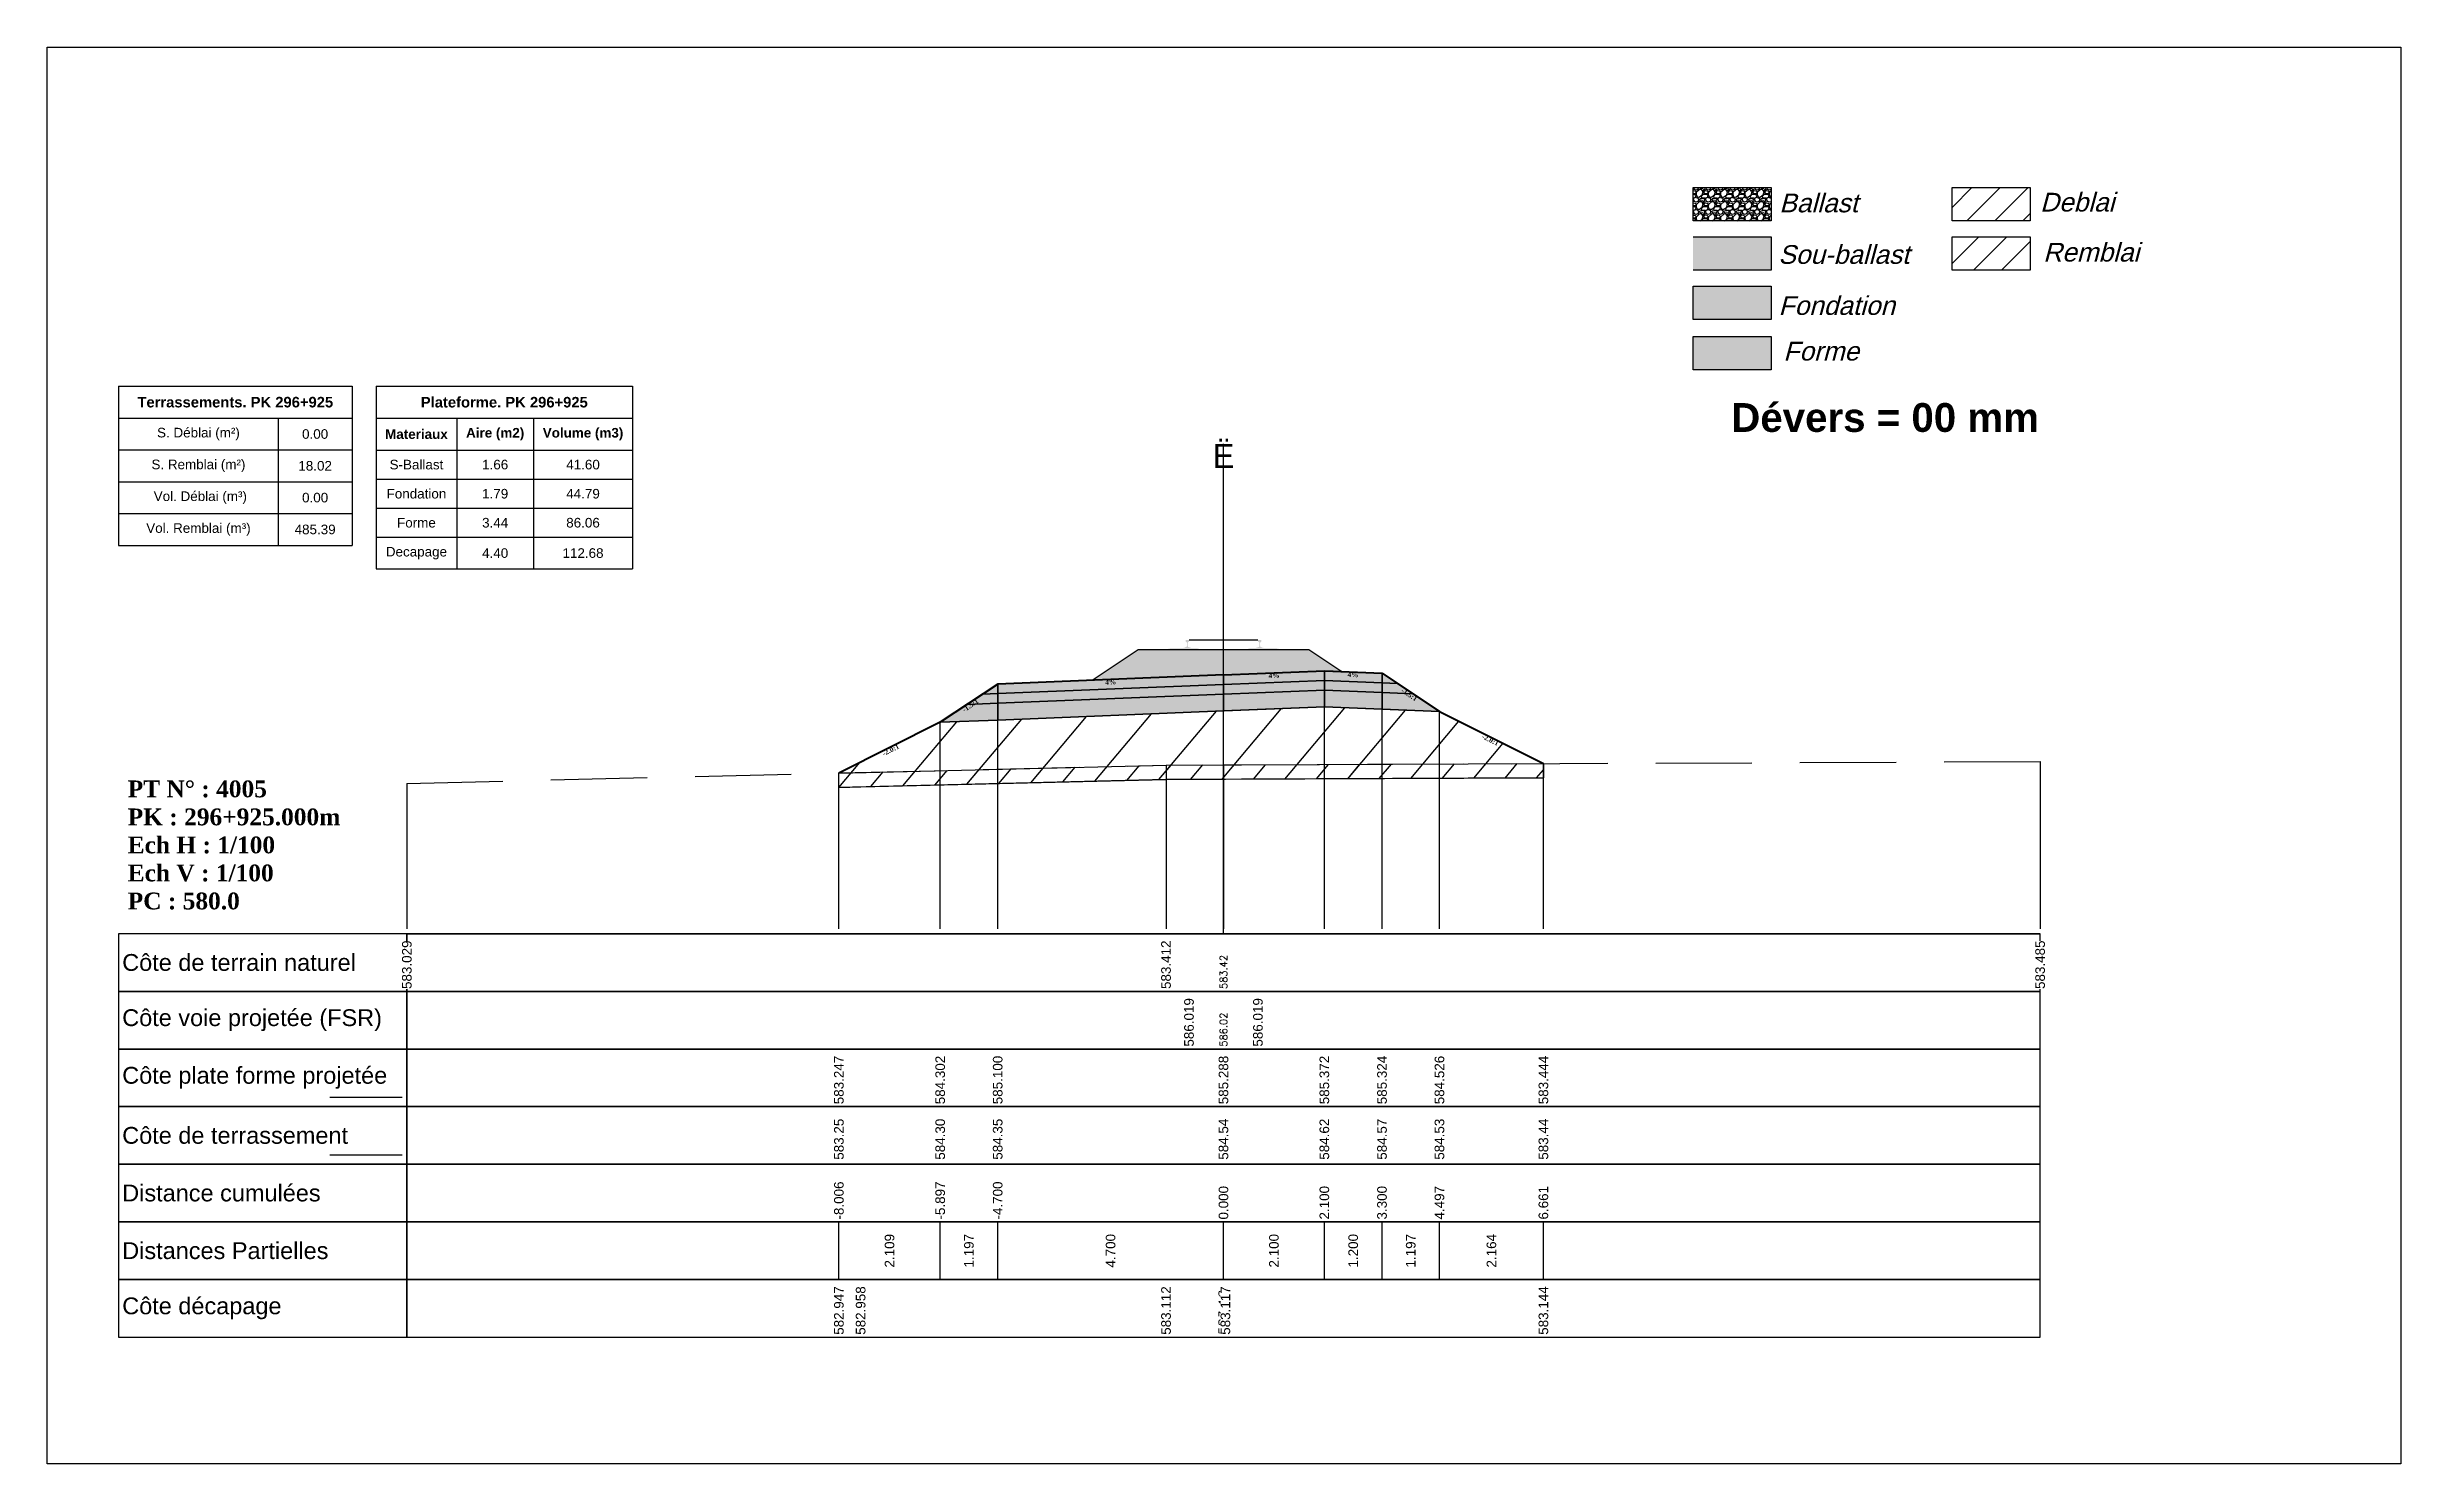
# Model space of a CAD drawing. Header units: millimetres. Extents: x 2762 to 3076, y 916 to 3305.
# Drawn here: x 3026.54 to 3075.54, y 1269.65 to 1299.15 of the extents above; entities that cross this region are included whole.
import ezdxf

# ---------------------------------------------------------------- set-up
doc = ezdxf.new("R2010")
doc.units = ezdxf.units.MM
doc.header["$LTSCALE"] = 2
doc.linetypes.add('CACHE', pattern=[9.525, 6.35, -3.175])
doc.linetypes.add('DASHED', pattern=[0.75, 0.5, -0.25])
for name, color, linetype in [('C-ANNO-TABL', 1, 'Continuous'), ('C-ANNO-TABL-TEXT', 150, 'Continuous'), ('C-ANNO-TABL-TITL', 150, 'Continuous'), ('C-ANNO-TABL-TTBL', 5, 'Continuous'), ('C-ROAD-CORR', 5, 'Continuous'), ('C-ROAD-SCTN', 7, 'Continuous')]:
    doc.layers.add(name, color=color, linetype=linetype)
doc.styles.add('ARIAL', font='arial.ttf')
doc.styles.add('C3D_Etiquette', font='romans.shx')
doc.styles.add('C3D_Profil_Travers', font='romans.shx')
doc.styles.get("Standard").update_dxf_attribs({"font": 'arial.ttf'})

msp = doc.modelspace()

# ---------------------------------------------------------------- texts
at = {"insert": (3061.599, 1291.733), "char_height": 0.6, "attachment_point": 1}
msp.add_mtext_dynamic_manual_height_columns('{\\fArial|b1|i0|c0|p34;Dévers = 00 mm}', width=8.82587, gutter_width=1.25, heights=[0], dxfattribs=at)
at = {"color": 7, "linetype": 'Continuous', "lineweight": -3}
for s, insert, char_height, attachment_point, style in [('{\\fWingdings|b0|i0|c2|p0;Ë}', (3051.03, 1290.384), 0.5, 8, 'C3D_Profil_Travers'), ('{\\fTimes New Roman|b1|i0|c0|p18;PT N° : 4005\\PPK : 296+925.000m\\PEch H : 1/100\\PEch V : 1/100\\PPC : 580.0}', (3028.218, 1281.184), 0.35, 7, 'C3D_Profil_Travers'), ('{\\fArial|b0|i0|c0|p34;Côte de terrain naturel}', (3028.104, 1280.084), 0.35, 4, 'C3D_Etiquette'), ('{\\fArial|b0|i0|c0|p34;Côte plate forme projetée}', (3028.104, 1277.684), 0.35, 4, 'C3D_Etiquette'), ('{\\fArial|b0|i0|c0|p34;Côte de terrassement}', (3028.104, 1276.484), 0.35, 4, 'C3D_Etiquette'), ('{\\fArial|b0|i0|c0|p34;Distance cumulées}', (3028.104, 1275.284), 0.35, 4, 'C3D_Etiquette'), ('{\\fArial|b0|i0|c0|p34;Distances Partielles}', (3028.104, 1274.084), 0.35, 4, 'C3D_Etiquette'), ('{\\fArial|b0|i0|c0|p34;Côte décapage}', (3028.104, 1272.884), 0.35, 4, 'C3D_Etiquette')]:
    msp.add_mtext(s, dxfattribs=dict(at, insert=insert, char_height=char_height, attachment_point=attachment_point, style=style))
at = {"color": 7, "linetype": 'Continuous', "lineweight": -3, "char_height": 0.1, "attachment_point": 2, "style": 'C3D_Etiquette'}
for s, insert, width, rotation in [('{\\fTimes New Roman|b1|i0|c0|p18;4%}', (3048.68, 1285.974), 0.42071, 2.2906), ('{\\fTimes New Roman|b1|i0|c0|p18;4%}', (3052.08, 1286.11), 0.37094, 2.2906), ('{\\fTimes New Roman|b1|i0|c0|p18;4%}', (3053.729, 1286.128), 0.42071, 357.7094), ('{\\fTimes New Roman|b1|i0|c0|p18;-1.5:1}', (3045.733, 1285.481), 0.34598, 33.6901), ('{\\fTimes New Roman|b1|i0|c0|p18;-1.5:1}', (3054.926, 1285.705), 0.34598, 326.3099), ('{\\fTimes New Roman|b1|i0|c0|p18;-2.0:1}', (3056.607, 1284.765), 0.34598, 333.4349), ('{\\fTimes New Roman|b1|i0|c0|p18;-2.0:1}', (3044.08, 1284.555), 0.34598, 26.5651)]:
    msp.add_mtext(s, dxfattribs=dict(at, insert=insert, width=width, rotation=rotation))
at = {"color": 7, "linetype": 'Continuous', "lineweight": -3, "rotation": 90, "style": 'C3D_Profil_Travers'}
for s, insert, char_height, attachment_point in [('583.42', (3051.03, 1279.534), 0.15, 4), ('586.02', (3051.03, 1278.334), 0.15, 4), ('{\\fArial|b0|i0|c0|p34;583.25}', (3043.024, 1275.979), 0.2, 4), ('{\\fArial|b0|i0|c0|p34;584.30}', (3045.133, 1275.979), 0.2, 4), ('{\\fArial|b0|i0|c0|p34;584.35}', (3046.33, 1275.979), 0.2, 4), ('{\\fArial|b0|i0|c0|p34;584.54}', (3051.03, 1275.979), 0.2, 4), ('{\\fArial|b0|i0|c0|p34;584.62}', (3053.13, 1275.979), 0.2, 4), ('{\\fArial|b0|i0|c0|p34;584.57}', (3054.33, 1275.979), 0.2, 4), ('{\\fArial|b0|i0|c0|p34;584.53}', (3055.526, 1275.979), 0.2, 4), ('{\\fArial|b0|i0|c0|p34;583.44}', (3057.69, 1275.979), 0.2, 4), ('{\\fArial|b0|i0|c0|p34;2.109}', (3044.078, 1274.084), 0.2, 5), ('{\\fArial|b0|i0|c0|p34;1.197}', (3045.731, 1274.084), 0.2, 5), ('{\\fArial|b0|i0|c0|p34;4.700}', (3048.68, 1274.084), 0.2, 5), ('{\\fArial|b0|i0|c0|p34;2.100}', (3052.08, 1274.084), 0.2, 5), ('{\\fArial|b0|i0|c0|p34;1.200}', (3053.73, 1274.084), 0.2, 5), ('{\\fArial|b0|i0|c0|p34;1.197}', (3054.928, 1274.084), 0.2, 5), ('{\\fArial|b0|i0|c0|p34;2.164}', (3056.608, 1274.084), 0.2, 5), ('583.12', (3051.03, 1272.334), 0.2, 4)]:
    msp.add_mtext(s, dxfattribs=dict(at, insert=insert, char_height=char_height, attachment_point=attachment_point))
at = {"color": 7, "linetype": 'Continuous', "lineweight": -3, "insert": (3028.104, 1278.884), "char_height": 0.35, "attachment_point": 4}
msp.add_mtext('{\\fArial|b0|i0|c0|p34;Côte voie projetée (FSR)}', dxfattribs=at)
at = {"layer": 'C-ANNO-TABL-TEXT', "color": 7, "style": 'ARIAL', "oblique": 15}
for s, p in [('Ballast', (3062.599, 1295.705)), ('Deblai', (3068.029, 1295.721)), ('Remblai', (3068.093, 1294.679)), ('Sou-ballast', (3062.579, 1294.632)), ('Fondation', (3062.584, 1293.569)), ('Forme', (3062.684, 1292.619))]:
    msp.add_text(s, height=0.39, dxfattribs=at).set_placement(p)
at = {"layer": 'C-ANNO-TABL-TEXT', "color": 7, "linetype": 'Continuous', "lineweight": -3, "char_height": 0.2, "attachment_point": 5, "style": 'ARIAL'}
for s, insert in [('{\\fArial|b0|i0|c0|p34;\\C7;0.00}', (3032.12, 1291.088)), ('{\\fArial|b0|i0|c0|p34;\\C7;18.02}', (3032.12, 1290.426)), ('{\\fArial|b0|i0|c0|p34;\\C7;S-Ballast}', (3034.229, 1290.451)), ('{\\fArial|b0|i0|c0|p34;\\C7;1.66}', (3035.868, 1290.451)), ('{\\C18;\\c0;41.60}', (3037.697, 1290.451)), ('{\\fArial|b0|i0|c0|p34;\\C7;0.00}', (3032.12, 1289.764)), ('{\\fArial|b0|i0|c0|p34;\\C7;Fondation}', (3034.229, 1289.845)), ('{\\fArial|b0|i0|c0|p34;\\C7;1.79}', (3035.868, 1289.845)), ('{\\C18;\\c0;44.79}', (3037.697, 1289.845)), ('{\\fArial|b0|i0|c0|p34;\\C7;485.39}', (3032.12, 1289.101)), ('{\\fArial|b0|i0|c0|p34;\\C7;Forme}', (3034.229, 1289.241)), ('{\\fArial|b0|i0|c0|p34;\\C7;3.44}', (3035.868, 1289.241)), ('{\\C18;\\c0;86.06}', (3037.697, 1289.241)), ('{\\fArial|b0|i0|c0|p34;\\C7;Decapage}', (3034.229, 1288.609)), ('{\\fArial|b0|i0|c0|p34;\\C7;4.40}', (3035.868, 1288.609)), ('{\\C18;\\c0;112.68}', (3037.697, 1288.609))]:
    msp.add_mtext(s, dxfattribs=dict(at, insert=insert))
at = {"layer": 'C-ANNO-TABL-TITL', "color": 7, "linetype": 'Continuous', "lineweight": -3, "attachment_point": 5, "style": 'ARIAL'}
for s, insert, char_height in [('{\\fArial|b1|i0|c0|p34;\\C7;Terrassements. PK 296+925}', (3030.458, 1291.751), 0.22), ('{\\fArial|b1|i0|c0|p34;\\C18;\\c0;Plateforme. PK 296+925}', (3036.058, 1291.75), 0.22), ('{\\fArial|b0|i0|c0|p34;\\C7;S. Déblai (m²) }', (3029.691, 1291.088), 0.2), ('{\\fArial|b1|i0|c0|p34;\\C7;Materiaux   }', (3034.229, 1291.085), 0.2), ('{\\fArial|b1|i0|c0|p34;\\C7;Aire (m2)}', (3035.868, 1291.085), 0.2), ('{\\fArial|b1|i0|c0|p34;\\C7;Volume (m3)}', (3037.697, 1291.085), 0.2), ('{\\fArial|b0|i0|c0|p34;\\C7;S. Remblai (m²) }', (3029.691, 1290.426), 0.2), ('{\\fArial|b0|i0|c0|p34;\\C7; Vol. Déblai (m³) }', (3029.691, 1289.764), 0.2), ('{\\fArial|b0|i0|c0|p34;\\C7;Vol. Remblai (m³)}', (3029.691, 1289.101), 0.2)]:
    msp.add_mtext(s, dxfattribs=dict(at, insert=insert, char_height=char_height))

# ---------------------------------------------------------------- hatches: boundary and pattern name
h = msp.add_hatch(color=11)
h.dxf.hatch_style = 1
h.paths.add_polyline_path([(3062.431, 1295.191), (3060.805, 1295.191), (3060.805, 1294.499), (3062.431, 1294.499)])
h = msp.add_hatch(color=30)
h.dxf.hatch_style = 1
h.paths.add_polyline_path([(3062.431, 1294.164), (3060.805, 1294.164), (3060.805, 1293.472), (3062.431, 1293.472)])
h = msp.add_hatch(color=83)
h.dxf.hatch_style = 1
h.paths.add_polyline_path([(3062.431, 1293.118), (3060.805, 1293.118), (3060.805, 1292.426), (3062.431, 1292.426)])
at = {"linetype": 'Continuous', "lineweight": -3}
msp.add_hatch(color=254, dxfattribs=at).paths.add_polyline_path([(3049.812, 1286.419), (3049.812, 1286.604), (3049.927, 1286.625), (3050.275, 1286.625), (3050.275, 1286.631), (3050.201, 1286.631), (3050.201, 1286.64), (3050.202, 1286.641), (3050.204, 1286.642), (3050.205, 1286.642), (3050.225, 1286.644), (3050.228, 1286.644), (3050.231, 1286.646), (3050.259, 1286.656), (3050.262, 1286.657), (3050.263, 1286.659), (3050.264, 1286.66), (3050.265, 1286.664), (3050.266, 1286.671), (3050.267, 1286.68), (3050.268, 1286.691), (3050.268, 1286.715), (3050.267, 1286.731), (3050.267, 1286.737), (3050.266, 1286.743), (3050.265, 1286.747), (3050.265, 1286.749), (3050.264, 1286.753), (3050.263, 1286.754), (3050.262, 1286.756), (3050.261, 1286.757), (3050.26, 1286.758), (3050.244, 1286.764), (3050.242, 1286.765), (3050.241, 1286.766), (3050.24, 1286.768), (3050.24, 1286.77), (3050.24, 1286.788), (3050.241, 1286.793), (3050.242, 1286.795), (3050.244, 1286.797), (3050.246, 1286.799), (3050.249, 1286.8), (3050.25, 1286.8), (3050.254, 1286.801), (3050.258, 1286.802), (3050.261, 1286.802), (3050.265, 1286.802), (3050.27, 1286.802), (3050.273, 1286.802), (3050.276, 1286.803), (3050.28, 1286.802), (3050.283, 1286.802), (3050.287, 1286.802), (3050.292, 1286.802), (3050.295, 1286.802), (3050.299, 1286.801), (3050.303, 1286.8), (3050.304, 1286.8), (3050.306, 1286.799), (3050.309, 1286.797), (3050.311, 1286.795), (3050.312, 1286.793), (3050.312, 1286.788), (3050.312, 1286.77), (3050.312, 1286.768), (3050.312, 1286.766), (3050.311, 1286.765), (3050.309, 1286.764), (3050.293, 1286.758), (3050.292, 1286.757), (3050.29, 1286.756), (3050.289, 1286.754), (3050.289, 1286.753), (3050.288, 1286.749), (3050.287, 1286.747), (3050.287, 1286.743), (3050.286, 1286.737), (3050.285, 1286.731), (3050.285, 1286.715), (3050.285, 1286.691), (3050.286, 1286.68), (3050.287, 1286.671), (3050.288, 1286.664), (3050.289, 1286.66), (3050.29, 1286.659), (3050.291, 1286.657), (3050.293, 1286.656), (3050.322, 1286.646), (3050.325, 1286.644), (3050.328, 1286.644), (3050.348, 1286.642), (3050.349, 1286.642), (3050.35, 1286.641), (3050.351, 1286.64), (3050.351, 1286.631), (3050.277, 1286.631), (3050.277, 1286.625), (3050.481, 1286.625), (3050.613, 1286.594), (3051.447, 1286.594), (3051.578, 1286.625), (3051.782, 1286.625), (3051.782, 1286.631), (3051.708, 1286.631), (3051.708, 1286.64), (3051.709, 1286.641), (3051.711, 1286.642), (3051.712, 1286.642), (3051.732, 1286.644), (3051.735, 1286.644), (3051.738, 1286.646), (3051.766, 1286.656), (3051.769, 1286.657), (3051.77, 1286.659), (3051.771, 1286.66), (3051.772, 1286.664), (3051.773, 1286.671), (3051.774, 1286.68), (3051.775, 1286.691), (3051.775, 1286.715), (3051.774, 1286.731), (3051.774, 1286.737), (3051.773, 1286.743), (3051.772, 1286.747), (3051.772, 1286.749), (3051.771, 1286.753), (3051.77, 1286.754), (3051.769, 1286.756), (3051.768, 1286.757), (3051.767, 1286.758), (3051.751, 1286.764), (3051.749, 1286.765), (3051.748, 1286.766), (3051.747, 1286.768), (3051.747, 1286.77), (3051.747, 1286.788), (3051.748, 1286.793), (3051.749, 1286.795), (3051.751, 1286.797), (3051.753, 1286.799), (3051.756, 1286.8), (3051.757, 1286.8), (3051.761, 1286.801), (3051.765, 1286.802), (3051.768, 1286.802), (3051.772, 1286.802), (3051.777, 1286.802), (3051.78, 1286.802), (3051.783, 1286.803), (3051.787, 1286.802), (3051.79, 1286.802), (3051.794, 1286.802), (3051.799, 1286.802), (3051.802, 1286.802), (3051.806, 1286.801), (3051.81, 1286.8), (3051.811, 1286.8), (3051.813, 1286.799), (3051.816, 1286.797), (3051.818, 1286.795), (3051.819, 1286.793), (3051.819, 1286.788), (3051.819, 1286.77), (3051.819, 1286.768), (3051.819, 1286.766), (3051.818, 1286.765), (3051.816, 1286.764), (3051.8, 1286.758), (3051.799, 1286.757), (3051.797, 1286.756), (3051.796, 1286.754), (3051.796, 1286.753), (3051.795, 1286.749), (3051.794, 1286.747), (3051.794, 1286.743), (3051.793, 1286.737), (3051.792, 1286.731), (3051.792, 1286.715), (3051.792, 1286.691), (3051.793, 1286.68), (3051.794, 1286.671), (3051.795, 1286.664), (3051.796, 1286.66), (3051.797, 1286.659), (3051.798, 1286.657), (3051.8, 1286.656), (3051.829, 1286.646), (3051.832, 1286.644), (3051.835, 1286.644), (3051.855, 1286.642), (3051.856, 1286.642), (3051.857, 1286.641), (3051.858, 1286.64), (3051.858, 1286.631), (3051.784, 1286.631), (3051.784, 1286.625), (3052.132, 1286.625), (3052.247, 1286.604), (3052.247, 1286.419)])
h = msp.add_hatch(dxfattribs=at)
h.set_pattern_fill('GRAVEL', color=252, scale=0.009, style=0)
h.set_pattern_definition([(228.0128, (3048.461781, 1286.190823), (-1.8288, -2.0574), [0.030755, -3.0447435]), (184.96974, (3048.441207, 1286.167963), (2.743199999, 0.228600013), [0.0527764, -5.2248644]), (132.51045, (3048.388629, 1286.163391), (2.286, -2.5146), [0.0372133, -3.684125]), (267.2737, (3048.299475, 1286.106241), (0.2286, 4.572), [0.0480604, -4.7579794]), (292.83365, (3048.297189, 1286.058235), (-1.143, 2.7432), [0.047127, -4.6655827]), (357.2737, (3048.315477, 1286.014801), (-4.572, 0.2286), [0.0480604, -4.7579794]), (37.69424, (3048.363483, 1286.012515), (-2.9718, -2.286), [0.0635574, -6.2921804]), (72.25533, (3048.413775, 1286.051377), (1.6002, 5.0292), [0.0600048, -5.940473]), (121.42957, (3048.432063, 1286.108527), (-1.8288, 2.9718), [0.048223, -4.774099]), (175.23636, (3048.406917, 1286.149675), (2.5146, -0.2286), [0.055054, -2.697654]), (222.39744, (3048.352053, 1286.154247), (-2.7432, -2.5146), [0.071197, -7.0485095]), (138.81407, (3048.52579, 1286.103955), (-1.6002, 1.3716), [0.0243004, -2.405751]), (171.46923, (3048.507501, 1286.119957), (2.9718, -0.4572), [0.0462314, -4.5769175]), (225, (3048.46178, 1286.12681), (-3e-17, -0.2286), [0.032329, -0.29096]), (203.1986, (3048.44578, 1286.154247), (1.143, 0.4572), [0.01741, -1.723556]), (291.8014, (3048.429777, 1286.14739), (-0.2286, 0.6858), [0.024621, -1.206428]), (30.9638, (3048.43892, 1286.12453), (0.6858, 0.4572), [0.039989, -1.292967]), (161.565, (3048.47321, 1286.1451), (0.4572, -0.2286), [0.028916, -0.693981]), (16.38954, (3048.297189, 1286.147389), (2.286, 0.6858), [0.040508, -4.0102944]), (70.34618, (3048.336051, 1286.158819), (-0.9144, -2.5146), [0.033984, -3.3643994]), (293.1986, (3048.47321, 1286.190823), (-0.4572, 1.143), [0.034819, -1.7061465]), (343.61046, (3048.486927, 1286.158819), (-2.286, 0.6858), [0.040508, -4.0102944]), (339.44395, (3048.29719, 1286.005657), (-1.143, 0.4572), [0.039063, -1.914096]), (294.77514, (3048.333765, 1285.991941), (-1.143, 2.5146), [0.0327305, -3.2403234]), (66.8014, (3048.475497, 1285.962223), (0.4572, 1.143), [0.034819, -1.7061465]), (17.35402, (3048.489213, 1285.994227), (-2.9718, -0.9144), [0.0383204, -3.793714]), (69.44395, (3048.363483, 1285.962223), (-0.4572, -1.143), [0.0195316, -1.933628]), (101.3099, (3048.46178, 1285.962223), (-0.2286, 0.9144), [0.011656, -1.1539795]), (165.9638, (3048.459495, 1285.973653), (0.6858, -0.2286), [0.047127, -0.895415]), (186.009, (3048.413775, 1285.985083), (2.286, 0.2286), [0.043674, -4.323723]), (303.69, (3048.43892, 1286.103955), (-0.2286, 0.4572), [0.032969, -0.79126]), (353.15723, (3048.457209, 1286.076523), (3.8862, -0.4572), [0.05756, -5.698441]), (60.9454, (3048.51436, 1286.069665), (-0.9144, -1.6002), [0.023536, -2.330045]), (90, (3048.5258, 1286.09024), (-0.2286, 0.2286), [0.013716, -0.214884]), (120.25644, (3048.409203, 1285.991941), (0.9144, -1.6002), [0.031758, -3.1440547]), (48.0128, (3048.393201, 1286.019373), (1.8288, 2.0574), [0.06151, -3.0139886]), (0, (3048.43435, 1286.0651), (0.2286, 0.2286), [0.059436, -0.169164]), (325.30485, (3048.493785, 1286.065093), (2.286, -1.6002), [0.036145, -3.5783385]), (254.0546, (3048.523503, 1286.04452), (-0.2286, -0.9144), [0.033285, -1.6309485]), (207.64598, (3048.514359, 1286.012515), (-4.3434, -2.286), [0.054193, -5.365122]), (175.42608, (3048.466353, 1285.987369), (-2.9718, 0.2286), [0.0573327, -5.675926])])
h.paths.add_polyline_path([(3048.297, 1285.962), (3049.255, 1286.601), (3052.805, 1286.601), (3053.494, 1286.141), (3053.13, 1286.156)])
h = msp.add_hatch(color=30, dxfattribs=at)
h.paths.add_polyline_path([(3054.33, 1285.708), (3054.33, 1285.908), (3054.649, 1285.895), (3054.968, 1285.682)])
h.paths.add_polyline_path([(3053.13, 1285.756), (3053.13, 1285.956), (3054.33, 1285.908), (3054.33, 1285.708)])
h.paths.add_polyline_path([(3051.03, 1285.672), (3051.03, 1285.872), (3053.13, 1285.956), (3053.13, 1285.756)])
h.paths.add_polyline_path([(3046.33, 1285.484), (3046.33, 1285.684), (3051.03, 1285.872), (3051.03, 1285.672)])
h.paths.add_polyline_path([(3045.691, 1285.458), (3046.01, 1285.671), (3046.33, 1285.684), (3046.33, 1285.484)])
h = msp.add_hatch(color=11, dxfattribs=at)
h.paths.add_polyline_path([(3054.33, 1285.908), (3054.33, 1286.108), (3054.649, 1285.895)])
h.paths.add_polyline_path([(3053.13, 1285.956), (3053.13, 1286.156), (3054.33, 1286.108), (3054.33, 1285.908)])
h.paths.add_polyline_path([(3051.03, 1285.872), (3051.03, 1286.072), (3053.13, 1286.156), (3053.13, 1285.956)])
h.paths.add_polyline_path([(3046.33, 1285.684), (3046.33, 1285.884), (3051.03, 1286.072), (3051.03, 1285.872)])
h.paths.add_polyline_path([(3046.01, 1285.671), (3046.33, 1285.884), (3046.33, 1285.684)])
h = msp.add_hatch(dxfattribs=at)
h.set_pattern_fill('_U', color=3, angle=50, style=0, pattern_type=0)
h.set_pattern_definition([(50, (3043.0236, 1283.731), (-0.766044, 0.64279), [])])
h.paths.add_polyline_path([(3043.024, 1283.731), (3043.024, 1284.031), (3045.133, 1285.086), (3053.13, 1285.406), (3055.526, 1285.31), (3057.69, 1284.228), (3057.69, 1283.928), (3049.834, 1283.896)])
h = msp.add_hatch(color=83, dxfattribs=at)
h.paths.add_polyline_path([(3054.33, 1285.358), (3054.33, 1285.708), (3054.968, 1285.682), (3055.526, 1285.31)])
h.paths.add_polyline_path([(3053.13, 1285.406), (3053.13, 1285.756), (3054.33, 1285.708), (3054.33, 1285.358)])
h.paths.add_polyline_path([(3051.03, 1285.322), (3051.03, 1285.672), (3053.13, 1285.756), (3053.13, 1285.406)])
h.paths.add_polyline_path([(3046.33, 1285.134), (3046.33, 1285.484), (3051.03, 1285.672), (3051.03, 1285.322)])
h.paths.add_polyline_path([(3045.133, 1285.086), (3045.691, 1285.458), (3046.33, 1285.484), (3046.33, 1285.134)])
h = msp.add_hatch(dxfattribs=at)
h.set_pattern_fill('_U', color=150, scale=0.5, angle=50, style=0, pattern_type=0)
h.set_pattern_definition([(50, (3043.0236, 1283.73103), (-0.383022, 0.321394), [])])
h.paths.add_polyline_path([(3043.024, 1283.731), (3043.024, 1284.031), (3049.834, 1284.196), (3057.69, 1284.228), (3057.69, 1283.928), (3049.834, 1283.896)])

# ---------------------------------------------------------------- linework, layer by layer
for p, q in [((3060.805, 1296.219), (3062.431, 1296.219)), ((3060.805, 1296.219), (3062.431, 1296.219)), ((3060.805, 1295.527), (3060.805, 1296.219)), ((3062.431, 1296.219), (3062.431, 1295.527)), ((3062.431, 1296.219), (3062.431, 1295.527)), ((3066.198, 1296.219), (3067.824, 1296.219)), ((3066.198, 1295.527), (3066.198, 1296.219)), ((3067.824, 1296.219), (3067.824, 1295.527)), ((3062.431, 1295.527), (3060.805, 1295.527)), ((3062.431, 1295.527), (3060.805, 1295.527)), ((3060.805, 1295.191), (3062.431, 1295.191)), ((3062.431, 1295.191), (3062.431, 1294.499)), ((3067.824, 1295.527), (3066.198, 1295.527)), ((3066.198, 1295.191), (3067.824, 1295.191)), ((3066.198, 1294.499), (3066.198, 1295.191)), ((3067.824, 1295.191), (3067.824, 1294.499)), ((3062.431, 1294.499), (3060.805, 1294.499)), ((3060.805, 1294.164), (3062.431, 1294.164)), ((3060.805, 1293.472), (3060.805, 1294.164)), ((3062.431, 1294.164), (3062.431, 1293.472)), ((3067.824, 1294.499), (3066.198, 1294.499)), ((3062.431, 1293.472), (3060.805, 1293.472)), ((3060.805, 1293.118), (3062.431, 1293.118)), ((3060.805, 1292.426), (3060.805, 1293.118)), ((3062.431, 1293.118), (3062.431, 1292.426)), ((3062.431, 1292.426), (3060.805, 1292.426))]:
    msp.add_line(p, q)
at = {"linetype": 'Continuous'}
for p, q in [((3060.808, 1296.172), (3060.805, 1296.173)), ((3060.805, 1296.17), (3060.808, 1296.172)), ((3060.845, 1296.144), (3060.805, 1296.15)), ((3060.805, 1296.104), (3060.855, 1296.098)), ((3060.805, 1296.083), (3060.831, 1296.083)), ((3060.811, 1296.219), (3060.824, 1296.188)), ((3060.823, 1296.188), (3060.866, 1296.175)), ((3060.83, 1296.086), (3060.864, 1296.063)), ((3060.868, 1296.128), (3060.847, 1296.145)), ((3060.854, 1296.088), (3060.867, 1296.111)), ((3060.864, 1296.061), (3060.854, 1296.025)), ((3060.866, 1296.175), (3060.91, 1296.188)), ((3060.869, 1296.129), (3060.867, 1296.076)), ((3060.867, 1296.111), (3060.867, 1296.127)), ((3060.867, 1296.076), (3060.887, 1296.028)), ((3060.934, 1296.175), (3060.875, 1296.122)), ((3060.91, 1296.187), (3060.921, 1296.219)), ((3060.987, 1296.175), (3060.926, 1296.18)), ((3060.94, 1296.025), (3060.996, 1296.068)), ((3060.967, 1296.193), (3060.943, 1296.219)), ((3061.01, 1296.199), (3060.952, 1296.194)), ((3060.974, 1296.033), (3061.019, 1296.083)), ((3061.014, 1296.131), (3060.986, 1296.176)), ((3060.996, 1296.068), (3061.016, 1296.132)), ((3061.013, 1296.175), (3061.023, 1296.15)), ((3061.032, 1296.183), (3061.014, 1296.176)), ((3061.019, 1296.083), (3061.085, 1296.083)), ((3061.024, 1296.149), (3061.062, 1296.172)), ((3061.049, 1296.152), (3061.024, 1296.127)), ((3061.024, 1296.127), (3061.044, 1296.096)), ((3061.044, 1296.219), (3061.026, 1296.198)), ((3061.044, 1296.219), (3061.026, 1296.198)), ((3061.062, 1296.172), (3061.031, 1296.182)), ((3061.045, 1296.106), (3061.109, 1296.098)), ((3061.099, 1296.144), (3061.049, 1296.151)), ((3061.099, 1296.144), (3061.049, 1296.151)), ((3061.065, 1296.219), (3061.078, 1296.188)), ((3061.065, 1296.219), (3061.078, 1296.188)), ((3061.077, 1296.188), (3061.12, 1296.175)), ((3061.077, 1296.188), (3061.12, 1296.175)), ((3061.084, 1296.086), (3061.118, 1296.063)), ((3061.122, 1296.128), (3061.101, 1296.145)), ((3061.122, 1296.128), (3061.101, 1296.145)), ((3061.108, 1296.088), (3061.121, 1296.111)), ((3061.118, 1296.061), (3061.108, 1296.025)), ((3061.12, 1296.175), (3061.164, 1296.188)), ((3061.12, 1296.175), (3061.164, 1296.188)), ((3061.123, 1296.129), (3061.121, 1296.076)), ((3061.123, 1296.129), (3061.121, 1296.076)), ((3061.121, 1296.111), (3061.121, 1296.127)), ((3061.121, 1296.111), (3061.121, 1296.127)), ((3061.121, 1296.076), (3061.141, 1296.028)), ((3061.188, 1296.175), (3061.129, 1296.122)), ((3061.188, 1296.175), (3061.129, 1296.122)), ((3061.164, 1296.187), (3061.175, 1296.219)), ((3061.164, 1296.187), (3061.175, 1296.219)), ((3061.241, 1296.175), (3061.18, 1296.18)), ((3061.241, 1296.175), (3061.18, 1296.18)), ((3061.194, 1296.025), (3061.25, 1296.068)), ((3061.194, 1296.025), (3061.25, 1296.068)), ((3061.221, 1296.193), (3061.197, 1296.219)), ((3061.221, 1296.193), (3061.197, 1296.219)), ((3061.264, 1296.199), (3061.206, 1296.194)), ((3061.264, 1296.199), (3061.206, 1296.194)), ((3061.228, 1296.033), (3061.273, 1296.083)), ((3061.228, 1296.033), (3061.273, 1296.083)), ((3061.268, 1296.131), (3061.24, 1296.176)), ((3061.268, 1296.131), (3061.24, 1296.176)), ((3061.25, 1296.068), (3061.27, 1296.132)), ((3061.25, 1296.068), (3061.27, 1296.132)), ((3061.267, 1296.175), (3061.277, 1296.15)), ((3061.267, 1296.175), (3061.277, 1296.15)), ((3061.286, 1296.183), (3061.268, 1296.176)), ((3061.286, 1296.183), (3061.268, 1296.176)), ((3061.273, 1296.083), (3061.339, 1296.083)), ((3061.273, 1296.083), (3061.339, 1296.083)), ((3061.278, 1296.149), (3061.316, 1296.172)), ((3061.278, 1296.149), (3061.316, 1296.172)), ((3061.303, 1296.152), (3061.278, 1296.127)), ((3061.303, 1296.152), (3061.278, 1296.127)), ((3061.278, 1296.127), (3061.298, 1296.096)), ((3061.278, 1296.127), (3061.298, 1296.096)), ((3061.298, 1296.219), (3061.28, 1296.198)), ((3061.298, 1296.219), (3061.28, 1296.198)), ((3061.316, 1296.172), (3061.285, 1296.182)), ((3061.316, 1296.172), (3061.285, 1296.182)), ((3061.299, 1296.106), (3061.363, 1296.098)), ((3061.299, 1296.106), (3061.363, 1296.098)), ((3061.353, 1296.144), (3061.303, 1296.151)), ((3061.353, 1296.144), (3061.303, 1296.151)), ((3061.319, 1296.219), (3061.332, 1296.188)), ((3061.319, 1296.219), (3061.332, 1296.188)), ((3061.331, 1296.188), (3061.374, 1296.175)), ((3061.331, 1296.188), (3061.374, 1296.175)), ((3061.338, 1296.086), (3061.372, 1296.063)), ((3061.338, 1296.086), (3061.372, 1296.063)), ((3061.376, 1296.128), (3061.355, 1296.145)), ((3061.376, 1296.128), (3061.355, 1296.145)), ((3061.362, 1296.088), (3061.375, 1296.111)), ((3061.362, 1296.088), (3061.375, 1296.111)), ((3061.372, 1296.061), (3061.362, 1296.025)), ((3061.372, 1296.061), (3061.362, 1296.025)), ((3061.374, 1296.175), (3061.418, 1296.188)), ((3061.374, 1296.175), (3061.418, 1296.188)), ((3061.377, 1296.129), (3061.375, 1296.076)), ((3061.377, 1296.129), (3061.375, 1296.076)), ((3061.375, 1296.111), (3061.375, 1296.127)), ((3061.375, 1296.111), (3061.375, 1296.127)), ((3061.375, 1296.076), (3061.395, 1296.028)), ((3061.375, 1296.076), (3061.395, 1296.028)), ((3061.442, 1296.175), (3061.383, 1296.122)), ((3061.442, 1296.175), (3061.383, 1296.122)), ((3061.418, 1296.187), (3061.429, 1296.219)), ((3061.418, 1296.187), (3061.429, 1296.219)), ((3061.495, 1296.175), (3061.434, 1296.18)), ((3061.495, 1296.175), (3061.434, 1296.18)), ((3061.448, 1296.025), (3061.504, 1296.068)), ((3061.448, 1296.025), (3061.504, 1296.068)), ((3061.475, 1296.193), (3061.451, 1296.219)), ((3061.475, 1296.193), (3061.451, 1296.219)), ((3061.518, 1296.199), (3061.46, 1296.194)), ((3061.518, 1296.199), (3061.46, 1296.194)), ((3061.482, 1296.033), (3061.527, 1296.083)), ((3061.482, 1296.033), (3061.527, 1296.083)), ((3061.522, 1296.131), (3061.494, 1296.176)), ((3061.522, 1296.131), (3061.494, 1296.176)), ((3061.504, 1296.068), (3061.524, 1296.132)), ((3061.504, 1296.068), (3061.524, 1296.132)), ((3061.521, 1296.175), (3061.531, 1296.15)), ((3061.521, 1296.175), (3061.531, 1296.15)), ((3061.54, 1296.183), (3061.522, 1296.176)), ((3061.54, 1296.183), (3061.522, 1296.176)), ((3061.527, 1296.083), (3061.593, 1296.083)), ((3061.527, 1296.083), (3061.593, 1296.083)), ((3061.532, 1296.149), (3061.57, 1296.172)), ((3061.532, 1296.149), (3061.57, 1296.172)), ((3061.557, 1296.152), (3061.532, 1296.127)), ((3061.557, 1296.152), (3061.532, 1296.127)), ((3061.532, 1296.127), (3061.552, 1296.096)), ((3061.532, 1296.127), (3061.552, 1296.096)), ((3061.552, 1296.219), (3061.534, 1296.198)), ((3061.552, 1296.219), (3061.534, 1296.198)), ((3061.57, 1296.172), (3061.539, 1296.182)), ((3061.57, 1296.172), (3061.539, 1296.182)), ((3061.553, 1296.106), (3061.617, 1296.098)), ((3061.553, 1296.106), (3061.617, 1296.098)), ((3061.607, 1296.144), (3061.557, 1296.151)), ((3061.607, 1296.144), (3061.557, 1296.151)), ((3061.573, 1296.219), (3061.586, 1296.188)), ((3061.573, 1296.219), (3061.586, 1296.188)), ((3061.585, 1296.188), (3061.628, 1296.175)), ((3061.585, 1296.188), (3061.628, 1296.175)), ((3061.592, 1296.086), (3061.626, 1296.063)), ((3061.592, 1296.086), (3061.626, 1296.063)), ((3061.63, 1296.128), (3061.609, 1296.145)), ((3061.63, 1296.128), (3061.609, 1296.145)), ((3061.616, 1296.088), (3061.629, 1296.111)), ((3061.616, 1296.088), (3061.629, 1296.111)), ((3061.626, 1296.061), (3061.616, 1296.025)), ((3061.626, 1296.061), (3061.616, 1296.025)), ((3061.628, 1296.175), (3061.672, 1296.188)), ((3061.628, 1296.175), (3061.672, 1296.188)), ((3061.631, 1296.129), (3061.629, 1296.076)), ((3061.631, 1296.129), (3061.629, 1296.076)), ((3061.629, 1296.111), (3061.629, 1296.127)), ((3061.629, 1296.111), (3061.629, 1296.127)), ((3061.629, 1296.076), (3061.649, 1296.028)), ((3061.629, 1296.076), (3061.649, 1296.028)), ((3061.696, 1296.175), (3061.637, 1296.122)), ((3061.696, 1296.175), (3061.637, 1296.122)), ((3061.672, 1296.187), (3061.683, 1296.219)), ((3061.672, 1296.187), (3061.683, 1296.219)), ((3061.749, 1296.175), (3061.688, 1296.18)), ((3061.749, 1296.175), (3061.688, 1296.18)), ((3061.702, 1296.025), (3061.758, 1296.068)), ((3061.702, 1296.025), (3061.758, 1296.068)), ((3061.729, 1296.193), (3061.705, 1296.219)), ((3061.729, 1296.193), (3061.705, 1296.219)), ((3061.772, 1296.199), (3061.714, 1296.194)), ((3061.772, 1296.199), (3061.714, 1296.194)), ((3061.736, 1296.033), (3061.781, 1296.083)), ((3061.736, 1296.033), (3061.781, 1296.083)), ((3061.776, 1296.131), (3061.748, 1296.176)), ((3061.776, 1296.131), (3061.748, 1296.176)), ((3061.758, 1296.068), (3061.778, 1296.132)), ((3061.758, 1296.068), (3061.778, 1296.132)), ((3061.775, 1296.175), (3061.785, 1296.15)), ((3061.775, 1296.175), (3061.785, 1296.15)), ((3061.794, 1296.183), (3061.776, 1296.176)), ((3061.794, 1296.183), (3061.776, 1296.176)), ((3061.781, 1296.083), (3061.847, 1296.083)), ((3061.781, 1296.083), (3061.847, 1296.083)), ((3061.786, 1296.149), (3061.824, 1296.172)), ((3061.786, 1296.149), (3061.824, 1296.172)), ((3061.811, 1296.152), (3061.786, 1296.127)), ((3061.811, 1296.152), (3061.786, 1296.127)), ((3061.786, 1296.127), (3061.806, 1296.096)), ((3061.786, 1296.127), (3061.806, 1296.096)), ((3061.806, 1296.219), (3061.788, 1296.198)), ((3061.806, 1296.219), (3061.788, 1296.198)), ((3061.824, 1296.172), (3061.793, 1296.182)), ((3061.824, 1296.172), (3061.793, 1296.182)), ((3061.807, 1296.106), (3061.871, 1296.098)), ((3061.807, 1296.106), (3061.871, 1296.098)), ((3061.861, 1296.144), (3061.811, 1296.151)), ((3061.861, 1296.144), (3061.811, 1296.151)), ((3061.827, 1296.219), (3061.84, 1296.188)), ((3061.827, 1296.219), (3061.84, 1296.188)), ((3061.839, 1296.188), (3061.882, 1296.175)), ((3061.839, 1296.188), (3061.882, 1296.175)), ((3061.846, 1296.086), (3061.88, 1296.063)), ((3061.846, 1296.086), (3061.88, 1296.063)), ((3061.884, 1296.128), (3061.863, 1296.145)), ((3061.884, 1296.128), (3061.863, 1296.145)), ((3061.87, 1296.088), (3061.883, 1296.111)), ((3061.87, 1296.088), (3061.883, 1296.111)), ((3061.88, 1296.061), (3061.87, 1296.025)), ((3061.88, 1296.061), (3061.87, 1296.025)), ((3061.882, 1296.175), (3061.926, 1296.188)), ((3061.882, 1296.175), (3061.926, 1296.188)), ((3061.885, 1296.129), (3061.883, 1296.076)), ((3061.885, 1296.129), (3061.883, 1296.076)), ((3061.883, 1296.111), (3061.883, 1296.127)), ((3061.883, 1296.111), (3061.883, 1296.127)), ((3061.883, 1296.076), (3061.903, 1296.028)), ((3061.883, 1296.076), (3061.903, 1296.028)), ((3061.95, 1296.175), (3061.891, 1296.122)), ((3061.95, 1296.175), (3061.891, 1296.122)), ((3061.926, 1296.187), (3061.937, 1296.219)), ((3061.926, 1296.187), (3061.937, 1296.219)), ((3062.003, 1296.175), (3061.942, 1296.18)), ((3062.003, 1296.175), (3061.942, 1296.18)), ((3061.956, 1296.025), (3062.012, 1296.068)), ((3061.956, 1296.025), (3062.012, 1296.068)), ((3061.983, 1296.193), (3061.959, 1296.219)), ((3061.983, 1296.193), (3061.959, 1296.219)), ((3062.026, 1296.199), (3061.968, 1296.194)), ((3062.026, 1296.199), (3061.968, 1296.194)), ((3061.99, 1296.033), (3062.035, 1296.083)), ((3061.99, 1296.033), (3062.035, 1296.083)), ((3062.03, 1296.131), (3062.002, 1296.176)), ((3062.03, 1296.131), (3062.002, 1296.176)), ((3062.012, 1296.068), (3062.032, 1296.132)), ((3062.012, 1296.068), (3062.032, 1296.132)), ((3062.029, 1296.175), (3062.039, 1296.15)), ((3062.029, 1296.175), (3062.039, 1296.15)), ((3062.048, 1296.183), (3062.03, 1296.176)), ((3062.048, 1296.183), (3062.03, 1296.176)), ((3062.035, 1296.083), (3062.101, 1296.083)), ((3062.035, 1296.083), (3062.101, 1296.083)), ((3062.04, 1296.149), (3062.078, 1296.172)), ((3062.04, 1296.149), (3062.078, 1296.172)), ((3062.065, 1296.152), (3062.04, 1296.127)), ((3062.065, 1296.152), (3062.04, 1296.127)), ((3062.04, 1296.127), (3062.06, 1296.096)), ((3062.04, 1296.127), (3062.06, 1296.096)), ((3062.06, 1296.219), (3062.042, 1296.198)), ((3062.06, 1296.219), (3062.042, 1296.198)), ((3062.078, 1296.172), (3062.047, 1296.182)), ((3062.078, 1296.172), (3062.047, 1296.182)), ((3062.061, 1296.106), (3062.125, 1296.098)), ((3062.061, 1296.106), (3062.125, 1296.098)), ((3062.115, 1296.144), (3062.065, 1296.151)), ((3062.115, 1296.144), (3062.065, 1296.151)), ((3062.081, 1296.219), (3062.094, 1296.188)), ((3062.081, 1296.219), (3062.094, 1296.188)), ((3062.093, 1296.188), (3062.136, 1296.175)), ((3062.093, 1296.188), (3062.136, 1296.175)), ((3062.1, 1296.086), (3062.134, 1296.063)), ((3062.1, 1296.086), (3062.134, 1296.063)), ((3062.138, 1296.128), (3062.117, 1296.145)), ((3062.138, 1296.128), (3062.117, 1296.145)), ((3062.124, 1296.088), (3062.137, 1296.111)), ((3062.124, 1296.088), (3062.137, 1296.111)), ((3062.134, 1296.061), (3062.124, 1296.025)), ((3062.134, 1296.061), (3062.124, 1296.025)), ((3062.136, 1296.175), (3062.18, 1296.188)), ((3062.136, 1296.175), (3062.18, 1296.188)), ((3062.139, 1296.129), (3062.137, 1296.076)), ((3062.139, 1296.129), (3062.137, 1296.076)), ((3062.137, 1296.111), (3062.137, 1296.127)), ((3062.137, 1296.111), (3062.137, 1296.127)), ((3062.137, 1296.076), (3062.157, 1296.028)), ((3062.137, 1296.076), (3062.157, 1296.028)), ((3062.204, 1296.175), (3062.145, 1296.122)), ((3062.204, 1296.175), (3062.145, 1296.122)), ((3062.18, 1296.187), (3062.191, 1296.219)), ((3062.18, 1296.187), (3062.191, 1296.219)), ((3062.257, 1296.175), (3062.196, 1296.18)), ((3062.257, 1296.175), (3062.196, 1296.18)), ((3062.21, 1296.025), (3062.266, 1296.068)), ((3062.21, 1296.025), (3062.266, 1296.068)), ((3062.237, 1296.193), (3062.213, 1296.219)), ((3062.237, 1296.193), (3062.213, 1296.219)), ((3062.28, 1296.199), (3062.222, 1296.194)), ((3062.28, 1296.199), (3062.222, 1296.194)), ((3062.244, 1296.033), (3062.289, 1296.083)), ((3062.244, 1296.033), (3062.289, 1296.083)), ((3062.284, 1296.131), (3062.256, 1296.176)), ((3062.284, 1296.131), (3062.256, 1296.176)), ((3062.266, 1296.068), (3062.286, 1296.132)), ((3062.266, 1296.068), (3062.286, 1296.132)), ((3062.283, 1296.175), (3062.293, 1296.15)), ((3062.283, 1296.175), (3062.293, 1296.15)), ((3062.302, 1296.183), (3062.284, 1296.176)), ((3062.302, 1296.183), (3062.284, 1296.176)), ((3062.289, 1296.083), (3062.355, 1296.083)), ((3062.289, 1296.083), (3062.355, 1296.083)), ((3062.294, 1296.149), (3062.332, 1296.172)), ((3062.294, 1296.149), (3062.332, 1296.172)), ((3062.319, 1296.152), (3062.294, 1296.127)), ((3062.319, 1296.152), (3062.294, 1296.127)), ((3062.294, 1296.127), (3062.314, 1296.096)), ((3062.294, 1296.127), (3062.314, 1296.096)), ((3062.314, 1296.219), (3062.296, 1296.198)), ((3062.314, 1296.219), (3062.296, 1296.198)), ((3062.332, 1296.172), (3062.301, 1296.182)), ((3062.332, 1296.172), (3062.301, 1296.182)), ((3062.315, 1296.106), (3062.379, 1296.098)), ((3062.315, 1296.106), (3062.379, 1296.098)), ((3062.369, 1296.144), (3062.319, 1296.151)), ((3062.369, 1296.144), (3062.319, 1296.151)), ((3062.335, 1296.219), (3062.348, 1296.188)), ((3062.335, 1296.219), (3062.348, 1296.188)), ((3062.347, 1296.188), (3062.39, 1296.175)), ((3062.347, 1296.188), (3062.39, 1296.175)), ((3062.354, 1296.086), (3062.388, 1296.063)), ((3062.354, 1296.086), (3062.388, 1296.063)), ((3062.392, 1296.128), (3062.371, 1296.145)), ((3062.392, 1296.128), (3062.371, 1296.145)), ((3062.378, 1296.088), (3062.391, 1296.111)), ((3062.378, 1296.088), (3062.391, 1296.111)), ((3062.388, 1296.061), (3062.378, 1296.025)), ((3062.388, 1296.061), (3062.378, 1296.025)), ((3062.39, 1296.175), (3062.431, 1296.187)), ((3062.39, 1296.175), (3062.431, 1296.187)), ((3062.393, 1296.129), (3062.391, 1296.076)), ((3062.393, 1296.129), (3062.391, 1296.076)), ((3062.391, 1296.111), (3062.391, 1296.127)), ((3062.391, 1296.111), (3062.391, 1296.127)), ((3062.391, 1296.076), (3062.411, 1296.028)), ((3062.391, 1296.076), (3062.411, 1296.028)), ((3062.431, 1296.151), (3062.399, 1296.122)), ((3062.431, 1296.151), (3062.399, 1296.122)), ((3060.857, 1296.019), (3060.805, 1295.992)), ((3060.808, 1295.918), (3060.805, 1295.919)), ((3060.805, 1295.916), (3060.808, 1295.918)), ((3060.845, 1295.89), (3060.805, 1295.896)), ((3060.805, 1295.85), (3060.855, 1295.844)), ((3060.805, 1295.829), (3060.831, 1295.829)), ((3060.857, 1295.765), (3060.805, 1295.738)), ((3060.808, 1295.664), (3060.805, 1295.665)), ((3060.805, 1295.662), (3060.808, 1295.664)), ((3060.845, 1295.636), (3060.805, 1295.642)), ((3060.805, 1295.596), (3060.855, 1295.59)), ((3060.805, 1295.575), (3060.831, 1295.575)), ((3060.809, 1295.969), (3060.824, 1295.934)), ((3060.809, 1295.715), (3060.824, 1295.68)), ((3060.81, 1295.969), (3060.826, 1296.005)), ((3060.81, 1295.715), (3060.826, 1295.751)), ((3060.823, 1295.934), (3060.866, 1295.921)), ((3060.823, 1295.68), (3060.866, 1295.667)), ((3060.826, 1296.005), (3060.867, 1296.018)), ((3060.826, 1295.751), (3060.867, 1295.764)), ((3060.83, 1295.832), (3060.864, 1295.809)), ((3060.83, 1295.578), (3060.864, 1295.555)), ((3060.868, 1295.874), (3060.847, 1295.891)), ((3060.868, 1295.62), (3060.847, 1295.637)), ((3060.854, 1295.834), (3060.867, 1295.857)), ((3060.864, 1295.807), (3060.854, 1295.771)), ((3060.854, 1295.58), (3060.867, 1295.603)), ((3060.866, 1296.016), (3060.907, 1296.001)), ((3060.866, 1295.921), (3060.91, 1295.934)), ((3060.866, 1295.762), (3060.907, 1295.747)), ((3060.866, 1295.667), (3060.91, 1295.68)), ((3060.869, 1295.875), (3060.867, 1295.822)), ((3060.867, 1295.857), (3060.867, 1295.873)), ((3060.867, 1295.822), (3060.887, 1295.774)), ((3060.869, 1295.621), (3060.867, 1295.568)), ((3060.867, 1295.603), (3060.867, 1295.619)), ((3060.867, 1295.568), (3060.885, 1295.527)), ((3060.934, 1295.921), (3060.875, 1295.868)), ((3060.934, 1295.667), (3060.875, 1295.614)), ((3060.887, 1296.025), (3060.94, 1296.022)), ((3060.887, 1295.771), (3060.94, 1295.768)), ((3060.906, 1296.003), (3060.921, 1295.97)), ((3060.906, 1295.749), (3060.921, 1295.716)), ((3060.91, 1295.933), (3060.923, 1295.969)), ((3060.91, 1295.679), (3060.923, 1295.715)), ((3060.987, 1295.921), (3060.926, 1295.926)), ((3060.987, 1295.667), (3060.926, 1295.672)), ((3060.967, 1295.939), (3060.939, 1295.969)), ((3060.967, 1295.685), (3060.939, 1295.715)), ((3060.94, 1295.969), (3060.948, 1295.989)), ((3060.94, 1295.771), (3060.996, 1295.814)), ((3060.94, 1295.715), (3060.948, 1295.735)), ((3060.996, 1295.989), (3060.948, 1295.984)), ((3060.996, 1295.735), (3060.948, 1295.73)), ((3061.01, 1295.945), (3060.952, 1295.94)), ((3061.01, 1295.691), (3060.952, 1295.686)), ((3060.952, 1295.527), (3060.996, 1295.56)), ((3060.974, 1295.779), (3061.019, 1295.829)), ((3060.993, 1296.003), (3060.975, 1296.034)), ((3060.993, 1295.749), (3060.975, 1295.78)), ((3060.975, 1295.527), (3061.019, 1295.575)), ((3061.014, 1295.877), (3060.986, 1295.922)), ((3061.014, 1295.623), (3060.986, 1295.668)), ((3061.055, 1295.999), (3060.991, 1296.004)), ((3061.055, 1295.745), (3060.991, 1295.75)), ((3061.047, 1295.982), (3060.996, 1295.994)), ((3060.996, 1295.814), (3061.016, 1295.878)), ((3061.047, 1295.728), (3060.996, 1295.74)), ((3060.996, 1295.56), (3061.016, 1295.624)), ((3061.013, 1295.921), (3061.023, 1295.896)), ((3061.013, 1295.667), (3061.023, 1295.642)), ((3061.032, 1295.929), (3061.014, 1295.922)), ((3061.032, 1295.675), (3061.014, 1295.668)), ((3061.019, 1295.829), (3061.085, 1295.829)), ((3061.019, 1295.575), (3061.085, 1295.575)), ((3061.024, 1295.895), (3061.062, 1295.918)), ((3061.049, 1295.898), (3061.024, 1295.873)), ((3061.024, 1295.873), (3061.044, 1295.842)), ((3061.024, 1295.641), (3061.062, 1295.664)), ((3061.049, 1295.644), (3061.024, 1295.619)), ((3061.024, 1295.619), (3061.044, 1295.588)), ((3061.049, 1295.97), (3061.026, 1295.944)), ((3061.049, 1295.716), (3061.026, 1295.69)), ((3061.062, 1295.918), (3061.031, 1295.928)), ((3061.062, 1295.664), (3061.031, 1295.674)), ((3061.045, 1295.852), (3061.109, 1295.844)), ((3061.045, 1295.598), (3061.109, 1295.59)), ((3061.049, 1295.969), (3061.047, 1295.982)), ((3061.049, 1295.715), (3061.047, 1295.728)), ((3061.099, 1295.89), (3061.049, 1295.897)), ((3061.099, 1295.636), (3061.049, 1295.643)), ((3061.111, 1296.019), (3061.058, 1295.991)), ((3061.111, 1295.765), (3061.058, 1295.737)), ((3061.063, 1295.969), (3061.078, 1295.934)), ((3061.063, 1295.715), (3061.078, 1295.68)), ((3061.064, 1295.969), (3061.08, 1296.005)), ((3061.064, 1295.715), (3061.08, 1295.751)), ((3061.077, 1295.934), (3061.12, 1295.921)), ((3061.077, 1295.68), (3061.12, 1295.667)), ((3061.08, 1296.005), (3061.121, 1296.018)), ((3061.08, 1295.751), (3061.121, 1295.764)), ((3061.084, 1295.832), (3061.118, 1295.809)), ((3061.084, 1295.578), (3061.118, 1295.555)), ((3061.122, 1295.874), (3061.101, 1295.891)), ((3061.122, 1295.62), (3061.101, 1295.637)), ((3061.108, 1295.834), (3061.121, 1295.857)), ((3061.118, 1295.807), (3061.108, 1295.771)), ((3061.108, 1295.58), (3061.121, 1295.603)), ((3061.12, 1296.016), (3061.161, 1296.001)), ((3061.12, 1295.921), (3061.164, 1295.934)), ((3061.12, 1295.762), (3061.161, 1295.747)), ((3061.12, 1295.667), (3061.164, 1295.68)), ((3061.123, 1295.875), (3061.121, 1295.822)), ((3061.121, 1295.857), (3061.121, 1295.873)), ((3061.121, 1295.822), (3061.141, 1295.774)), ((3061.123, 1295.621), (3061.121, 1295.568)), ((3061.121, 1295.603), (3061.121, 1295.619)), ((3061.121, 1295.568), (3061.139, 1295.527)), ((3061.188, 1295.921), (3061.129, 1295.868)), ((3061.188, 1295.667), (3061.129, 1295.614)), ((3061.141, 1296.025), (3061.194, 1296.022)), ((3061.141, 1295.771), (3061.194, 1295.768)), ((3061.16, 1296.003), (3061.175, 1295.97)), ((3061.16, 1295.749), (3061.175, 1295.716)), ((3061.164, 1295.933), (3061.177, 1295.969)), ((3061.164, 1295.679), (3061.177, 1295.715)), ((3061.241, 1295.921), (3061.18, 1295.926)), ((3061.241, 1295.667), (3061.18, 1295.672)), ((3061.221, 1295.939), (3061.193, 1295.969)), ((3061.221, 1295.685), (3061.193, 1295.715)), ((3061.194, 1295.969), (3061.202, 1295.989)), ((3061.194, 1295.771), (3061.25, 1295.814)), ((3061.194, 1295.715), (3061.202, 1295.735)), ((3061.25, 1295.989), (3061.202, 1295.984)), ((3061.25, 1295.735), (3061.202, 1295.73)), ((3061.264, 1295.945), (3061.206, 1295.94)), ((3061.264, 1295.691), (3061.206, 1295.686)), ((3061.206, 1295.527), (3061.25, 1295.56)), ((3061.228, 1295.779), (3061.273, 1295.829)), ((3061.247, 1296.003), (3061.229, 1296.034)), ((3061.247, 1296.003), (3061.229, 1296.034)), ((3061.247, 1295.749), (3061.229, 1295.78)), ((3061.229, 1295.527), (3061.273, 1295.575)), ((3061.268, 1295.877), (3061.24, 1295.922)), ((3061.268, 1295.623), (3061.24, 1295.668)), ((3061.309, 1295.999), (3061.245, 1296.004)), ((3061.309, 1295.999), (3061.245, 1296.004)), ((3061.309, 1295.745), (3061.245, 1295.75)), ((3061.301, 1295.982), (3061.25, 1295.994)), ((3061.301, 1295.982), (3061.25, 1295.994)), ((3061.25, 1295.814), (3061.27, 1295.878)), ((3061.301, 1295.728), (3061.25, 1295.74)), ((3061.25, 1295.56), (3061.27, 1295.624)), ((3061.267, 1295.921), (3061.277, 1295.896)), ((3061.267, 1295.667), (3061.277, 1295.642)), ((3061.286, 1295.929), (3061.268, 1295.922)), ((3061.286, 1295.675), (3061.268, 1295.668)), ((3061.273, 1295.829), (3061.339, 1295.829)), ((3061.273, 1295.575), (3061.339, 1295.575)), ((3061.278, 1295.895), (3061.316, 1295.918)), ((3061.303, 1295.898), (3061.278, 1295.873)), ((3061.278, 1295.873), (3061.298, 1295.842)), ((3061.278, 1295.641), (3061.316, 1295.664)), ((3061.303, 1295.644), (3061.278, 1295.619)), ((3061.278, 1295.619), (3061.298, 1295.588)), ((3061.303, 1295.97), (3061.28, 1295.944)), ((3061.303, 1295.97), (3061.28, 1295.944)), ((3061.303, 1295.716), (3061.28, 1295.69)), ((3061.316, 1295.918), (3061.285, 1295.928)), ((3061.316, 1295.664), (3061.285, 1295.674)), ((3061.299, 1295.852), (3061.363, 1295.844)), ((3061.299, 1295.598), (3061.363, 1295.59)), ((3061.303, 1295.969), (3061.301, 1295.982)), ((3061.303, 1295.969), (3061.301, 1295.982)), ((3061.303, 1295.715), (3061.301, 1295.728)), ((3061.353, 1295.89), (3061.303, 1295.897)), ((3061.353, 1295.636), (3061.303, 1295.643)), ((3061.365, 1296.019), (3061.312, 1295.991)), ((3061.365, 1296.019), (3061.312, 1295.991)), ((3061.365, 1295.765), (3061.312, 1295.737)), ((3061.317, 1295.969), (3061.332, 1295.934)), ((3061.317, 1295.969), (3061.332, 1295.934)), ((3061.317, 1295.715), (3061.332, 1295.68)), ((3061.318, 1295.969), (3061.334, 1296.005)), ((3061.318, 1295.969), (3061.334, 1296.005)), ((3061.318, 1295.715), (3061.334, 1295.751)), ((3061.331, 1295.934), (3061.374, 1295.921)), ((3061.331, 1295.934), (3061.374, 1295.921)), ((3061.331, 1295.68), (3061.374, 1295.667)), ((3061.334, 1296.005), (3061.375, 1296.018)), ((3061.334, 1296.005), (3061.375, 1296.018)), ((3061.334, 1295.751), (3061.375, 1295.764)), ((3061.338, 1295.832), (3061.372, 1295.809)), ((3061.338, 1295.578), (3061.372, 1295.555)), ((3061.376, 1295.874), (3061.355, 1295.891)), ((3061.376, 1295.62), (3061.355, 1295.637)), ((3061.362, 1295.834), (3061.375, 1295.857)), ((3061.372, 1295.807), (3061.362, 1295.771)), ((3061.362, 1295.58), (3061.375, 1295.603)), ((3061.374, 1296.016), (3061.415, 1296.001)), ((3061.374, 1296.016), (3061.415, 1296.001)), ((3061.374, 1295.921), (3061.418, 1295.934)), ((3061.374, 1295.921), (3061.418, 1295.934)), ((3061.374, 1295.762), (3061.415, 1295.747)), ((3061.374, 1295.667), (3061.418, 1295.68)), ((3061.377, 1295.875), (3061.375, 1295.822)), ((3061.375, 1295.857), (3061.375, 1295.873)), ((3061.375, 1295.822), (3061.395, 1295.774)), ((3061.377, 1295.621), (3061.375, 1295.568)), ((3061.375, 1295.603), (3061.375, 1295.619)), ((3061.375, 1295.568), (3061.393, 1295.527)), ((3061.442, 1295.921), (3061.383, 1295.868)), ((3061.442, 1295.921), (3061.383, 1295.868)), ((3061.442, 1295.667), (3061.383, 1295.614)), ((3061.395, 1296.025), (3061.448, 1296.022)), ((3061.395, 1296.025), (3061.448, 1296.022)), ((3061.395, 1295.771), (3061.448, 1295.768)), ((3061.414, 1296.003), (3061.429, 1295.97)), ((3061.414, 1296.003), (3061.429, 1295.97)), ((3061.414, 1295.749), (3061.429, 1295.716)), ((3061.418, 1295.933), (3061.431, 1295.969)), ((3061.418, 1295.933), (3061.431, 1295.969)), ((3061.418, 1295.679), (3061.431, 1295.715)), ((3061.495, 1295.921), (3061.434, 1295.926)), ((3061.495, 1295.921), (3061.434, 1295.926)), ((3061.495, 1295.667), (3061.434, 1295.672)), ((3061.475, 1295.939), (3061.447, 1295.969)), ((3061.475, 1295.939), (3061.447, 1295.969)), ((3061.475, 1295.685), (3061.447, 1295.715)), ((3061.448, 1295.969), (3061.456, 1295.989)), ((3061.448, 1295.969), (3061.456, 1295.989)), ((3061.448, 1295.771), (3061.504, 1295.814)), ((3061.448, 1295.771), (3061.504, 1295.814)), ((3061.448, 1295.715), (3061.456, 1295.735)), ((3061.504, 1295.989), (3061.456, 1295.984)), ((3061.504, 1295.989), (3061.456, 1295.984)), ((3061.504, 1295.735), (3061.456, 1295.73)), ((3061.518, 1295.945), (3061.46, 1295.94)), ((3061.518, 1295.945), (3061.46, 1295.94)), ((3061.518, 1295.691), (3061.46, 1295.686)), ((3061.46, 1295.527), (3061.504, 1295.56)), ((3061.482, 1295.779), (3061.527, 1295.829)), ((3061.482, 1295.779), (3061.527, 1295.829)), ((3061.501, 1296.003), (3061.483, 1296.034)), ((3061.501, 1296.003), (3061.483, 1296.034)), ((3061.501, 1295.749), (3061.483, 1295.78)), ((3061.483, 1295.527), (3061.527, 1295.575)), ((3061.522, 1295.877), (3061.494, 1295.922)), ((3061.522, 1295.877), (3061.494, 1295.922)), ((3061.522, 1295.623), (3061.494, 1295.668)), ((3061.563, 1295.999), (3061.499, 1296.004)), ((3061.563, 1295.999), (3061.499, 1296.004)), ((3061.563, 1295.745), (3061.499, 1295.75)), ((3061.563, 1295.745), (3061.499, 1295.75)), ((3061.555, 1295.982), (3061.504, 1295.994)), ((3061.555, 1295.982), (3061.504, 1295.994)), ((3061.504, 1295.814), (3061.524, 1295.878)), ((3061.504, 1295.814), (3061.524, 1295.878)), ((3061.555, 1295.728), (3061.504, 1295.74)), ((3061.555, 1295.728), (3061.504, 1295.74)), ((3061.504, 1295.56), (3061.524, 1295.624)), ((3061.521, 1295.921), (3061.531, 1295.896)), ((3061.521, 1295.921), (3061.531, 1295.896)), ((3061.521, 1295.667), (3061.531, 1295.642)), ((3061.54, 1295.929), (3061.522, 1295.922)), ((3061.54, 1295.929), (3061.522, 1295.922)), ((3061.54, 1295.675), (3061.522, 1295.668)), ((3061.527, 1295.829), (3061.593, 1295.829)), ((3061.527, 1295.829), (3061.593, 1295.829)), ((3061.527, 1295.575), (3061.593, 1295.575)), ((3061.532, 1295.895), (3061.57, 1295.918)), ((3061.532, 1295.895), (3061.57, 1295.918)), ((3061.557, 1295.898), (3061.532, 1295.873)), ((3061.557, 1295.898), (3061.532, 1295.873)), ((3061.532, 1295.873), (3061.552, 1295.842)), ((3061.532, 1295.873), (3061.552, 1295.842)), ((3061.532, 1295.641), (3061.57, 1295.664)), ((3061.557, 1295.644), (3061.532, 1295.619)), ((3061.532, 1295.619), (3061.552, 1295.588)), ((3061.557, 1295.97), (3061.534, 1295.944)), ((3061.557, 1295.97), (3061.534, 1295.944)), ((3061.557, 1295.716), (3061.534, 1295.69)), ((3061.57, 1295.918), (3061.539, 1295.928)), ((3061.57, 1295.918), (3061.539, 1295.928)), ((3061.57, 1295.664), (3061.539, 1295.674)), ((3061.553, 1295.852), (3061.617, 1295.844)), ((3061.553, 1295.852), (3061.617, 1295.844)), ((3061.553, 1295.598), (3061.617, 1295.59)), ((3061.557, 1295.969), (3061.555, 1295.982)), ((3061.557, 1295.969), (3061.555, 1295.982)), ((3061.557, 1295.715), (3061.555, 1295.728)), ((3061.557, 1295.715), (3061.555, 1295.728)), ((3061.607, 1295.89), (3061.557, 1295.897)), ((3061.607, 1295.89), (3061.557, 1295.897)), ((3061.607, 1295.636), (3061.557, 1295.643)), ((3061.619, 1296.019), (3061.566, 1295.991)), ((3061.619, 1296.019), (3061.566, 1295.991)), ((3061.619, 1295.765), (3061.566, 1295.737)), ((3061.619, 1295.765), (3061.566, 1295.737)), ((3061.571, 1295.969), (3061.586, 1295.934)), ((3061.571, 1295.969), (3061.586, 1295.934)), ((3061.571, 1295.715), (3061.586, 1295.68)), ((3061.571, 1295.715), (3061.586, 1295.68)), ((3061.572, 1295.969), (3061.588, 1296.005)), ((3061.572, 1295.969), (3061.588, 1296.005)), ((3061.572, 1295.715), (3061.588, 1295.751)), ((3061.572, 1295.715), (3061.588, 1295.751)), ((3061.585, 1295.934), (3061.628, 1295.921)), ((3061.585, 1295.934), (3061.628, 1295.921)), ((3061.585, 1295.68), (3061.628, 1295.667)), ((3061.585, 1295.68), (3061.628, 1295.667)), ((3061.588, 1296.005), (3061.629, 1296.018)), ((3061.588, 1296.005), (3061.629, 1296.018)), ((3061.588, 1295.751), (3061.629, 1295.764)), ((3061.588, 1295.751), (3061.629, 1295.764)), ((3061.592, 1295.832), (3061.626, 1295.809)), ((3061.592, 1295.832), (3061.626, 1295.809)), ((3061.592, 1295.578), (3061.626, 1295.555)), ((3061.63, 1295.874), (3061.609, 1295.891)), ((3061.63, 1295.874), (3061.609, 1295.891)), ((3061.63, 1295.62), (3061.609, 1295.637)), ((3061.616, 1295.834), (3061.629, 1295.857)), ((3061.616, 1295.834), (3061.629, 1295.857)), ((3061.626, 1295.807), (3061.616, 1295.771)), ((3061.626, 1295.807), (3061.616, 1295.771)), ((3061.616, 1295.58), (3061.629, 1295.603)), ((3061.628, 1296.016), (3061.669, 1296.001)), ((3061.628, 1296.016), (3061.669, 1296.001)), ((3061.628, 1295.921), (3061.672, 1295.934)), ((3061.628, 1295.921), (3061.672, 1295.934)), ((3061.628, 1295.762), (3061.669, 1295.747)), ((3061.628, 1295.762), (3061.669, 1295.747)), ((3061.628, 1295.667), (3061.672, 1295.68)), ((3061.628, 1295.667), (3061.672, 1295.68)), ((3061.631, 1295.875), (3061.629, 1295.822)), ((3061.631, 1295.875), (3061.629, 1295.822)), ((3061.629, 1295.857), (3061.629, 1295.873)), ((3061.629, 1295.857), (3061.629, 1295.873)), ((3061.629, 1295.822), (3061.649, 1295.774)), ((3061.629, 1295.822), (3061.649, 1295.774)), ((3061.631, 1295.621), (3061.629, 1295.568)), ((3061.629, 1295.603), (3061.629, 1295.619)), ((3061.629, 1295.568), (3061.647, 1295.527)), ((3061.696, 1295.921), (3061.637, 1295.868)), ((3061.696, 1295.921), (3061.637, 1295.868)), ((3061.696, 1295.667), (3061.637, 1295.614)), ((3061.696, 1295.667), (3061.637, 1295.614)), ((3061.649, 1296.025), (3061.702, 1296.022)), ((3061.649, 1296.025), (3061.702, 1296.022)), ((3061.649, 1295.771), (3061.702, 1295.768)), ((3061.649, 1295.771), (3061.702, 1295.768)), ((3061.668, 1296.003), (3061.683, 1295.97)), ((3061.668, 1296.003), (3061.683, 1295.97)), ((3061.668, 1295.749), (3061.683, 1295.716)), ((3061.668, 1295.749), (3061.683, 1295.716)), ((3061.672, 1295.933), (3061.685, 1295.969)), ((3061.672, 1295.933), (3061.685, 1295.969)), ((3061.672, 1295.679), (3061.685, 1295.715)), ((3061.672, 1295.679), (3061.685, 1295.715)), ((3061.749, 1295.921), (3061.688, 1295.926)), ((3061.749, 1295.921), (3061.688, 1295.926)), ((3061.749, 1295.667), (3061.688, 1295.672)), ((3061.749, 1295.667), (3061.688, 1295.672)), ((3061.729, 1295.939), (3061.701, 1295.969)), ((3061.729, 1295.939), (3061.701, 1295.969)), ((3061.729, 1295.685), (3061.701, 1295.715)), ((3061.729, 1295.685), (3061.701, 1295.715)), ((3061.702, 1295.969), (3061.71, 1295.989)), ((3061.702, 1295.969), (3061.71, 1295.989)), ((3061.702, 1295.771), (3061.758, 1295.814)), ((3061.702, 1295.771), (3061.758, 1295.814)), ((3061.702, 1295.715), (3061.71, 1295.735)), ((3061.702, 1295.715), (3061.71, 1295.735)), ((3061.758, 1295.989), (3061.71, 1295.984)), ((3061.758, 1295.989), (3061.71, 1295.984)), ((3061.758, 1295.735), (3061.71, 1295.73)), ((3061.758, 1295.735), (3061.71, 1295.73)), ((3061.772, 1295.945), (3061.714, 1295.94)), ((3061.772, 1295.945), (3061.714, 1295.94)), ((3061.772, 1295.691), (3061.714, 1295.686)), ((3061.772, 1295.691), (3061.714, 1295.686)), ((3061.714, 1295.527), (3061.758, 1295.56)), ((3061.714, 1295.527), (3061.758, 1295.56)), ((3061.736, 1295.779), (3061.781, 1295.829)), ((3061.736, 1295.779), (3061.781, 1295.829)), ((3061.755, 1296.003), (3061.737, 1296.034)), ((3061.755, 1296.003), (3061.737, 1296.034)), ((3061.755, 1295.749), (3061.737, 1295.78)), ((3061.755, 1295.749), (3061.737, 1295.78)), ((3061.737, 1295.527), (3061.781, 1295.575)), ((3061.737, 1295.527), (3061.781, 1295.575)), ((3061.776, 1295.877), (3061.748, 1295.922)), ((3061.776, 1295.877), (3061.748, 1295.922)), ((3061.776, 1295.623), (3061.748, 1295.668)), ((3061.776, 1295.623), (3061.748, 1295.668)), ((3061.817, 1295.999), (3061.753, 1296.004)), ((3061.817, 1295.999), (3061.753, 1296.004)), ((3061.817, 1295.745), (3061.753, 1295.75)), ((3061.817, 1295.745), (3061.753, 1295.75)), ((3061.809, 1295.982), (3061.758, 1295.994)), ((3061.809, 1295.982), (3061.758, 1295.994)), ((3061.758, 1295.814), (3061.778, 1295.878)), ((3061.758, 1295.814), (3061.778, 1295.878)), ((3061.809, 1295.728), (3061.758, 1295.74)), ((3061.809, 1295.728), (3061.758, 1295.74)), ((3061.758, 1295.56), (3061.778, 1295.624)), ((3061.758, 1295.56), (3061.778, 1295.624)), ((3061.775, 1295.921), (3061.785, 1295.896)), ((3061.775, 1295.921), (3061.785, 1295.896)), ((3061.775, 1295.667), (3061.785, 1295.642)), ((3061.775, 1295.667), (3061.785, 1295.642)), ((3061.794, 1295.929), (3061.776, 1295.922)), ((3061.794, 1295.929), (3061.776, 1295.922)), ((3061.794, 1295.675), (3061.776, 1295.668)), ((3061.794, 1295.675), (3061.776, 1295.668)), ((3061.781, 1295.829), (3061.847, 1295.829)), ((3061.781, 1295.829), (3061.847, 1295.829)), ((3061.781, 1295.575), (3061.847, 1295.575)), ((3061.781, 1295.575), (3061.847, 1295.575)), ((3061.786, 1295.895), (3061.824, 1295.918)), ((3061.786, 1295.895), (3061.824, 1295.918)), ((3061.811, 1295.898), (3061.786, 1295.873)), ((3061.811, 1295.898), (3061.786, 1295.873)), ((3061.786, 1295.873), (3061.806, 1295.842)), ((3061.786, 1295.873), (3061.806, 1295.842)), ((3061.786, 1295.641), (3061.824, 1295.664)), ((3061.786, 1295.641), (3061.824, 1295.664)), ((3061.811, 1295.644), (3061.786, 1295.619)), ((3061.811, 1295.644), (3061.786, 1295.619)), ((3061.786, 1295.619), (3061.806, 1295.588)), ((3061.786, 1295.619), (3061.806, 1295.588)), ((3061.811, 1295.97), (3061.788, 1295.944)), ((3061.811, 1295.97), (3061.788, 1295.944)), ((3061.811, 1295.716), (3061.788, 1295.69)), ((3061.811, 1295.716), (3061.788, 1295.69)), ((3061.824, 1295.918), (3061.793, 1295.928)), ((3061.824, 1295.918), (3061.793, 1295.928)), ((3061.824, 1295.664), (3061.793, 1295.674)), ((3061.824, 1295.664), (3061.793, 1295.674)), ((3061.807, 1295.852), (3061.871, 1295.844)), ((3061.807, 1295.852), (3061.871, 1295.844)), ((3061.807, 1295.598), (3061.871, 1295.59)), ((3061.807, 1295.598), (3061.871, 1295.59)), ((3061.811, 1295.969), (3061.809, 1295.982)), ((3061.811, 1295.969), (3061.809, 1295.982)), ((3061.811, 1295.715), (3061.809, 1295.728)), ((3061.811, 1295.715), (3061.809, 1295.728)), ((3061.861, 1295.89), (3061.811, 1295.897)), ((3061.861, 1295.89), (3061.811, 1295.897)), ((3061.861, 1295.636), (3061.811, 1295.643)), ((3061.861, 1295.636), (3061.811, 1295.643)), ((3061.873, 1296.019), (3061.82, 1295.991)), ((3061.873, 1296.019), (3061.82, 1295.991)), ((3061.873, 1295.765), (3061.82, 1295.737)), ((3061.873, 1295.765), (3061.82, 1295.737)), ((3061.825, 1295.969), (3061.84, 1295.934)), ((3061.825, 1295.969), (3061.84, 1295.934)), ((3061.825, 1295.715), (3061.84, 1295.68)), ((3061.825, 1295.715), (3061.84, 1295.68)), ((3061.826, 1295.969), (3061.842, 1296.005)), ((3061.826, 1295.969), (3061.842, 1296.005)), ((3061.826, 1295.715), (3061.842, 1295.751)), ((3061.826, 1295.715), (3061.842, 1295.751)), ((3061.839, 1295.934), (3061.882, 1295.921)), ((3061.839, 1295.934), (3061.882, 1295.921)), ((3061.839, 1295.68), (3061.882, 1295.667)), ((3061.839, 1295.68), (3061.882, 1295.667)), ((3061.842, 1296.005), (3061.883, 1296.018)), ((3061.842, 1296.005), (3061.883, 1296.018)), ((3061.842, 1295.751), (3061.883, 1295.764)), ((3061.842, 1295.751), (3061.883, 1295.764)), ((3061.846, 1295.832), (3061.88, 1295.809)), ((3061.846, 1295.832), (3061.88, 1295.809)), ((3061.846, 1295.578), (3061.88, 1295.555)), ((3061.846, 1295.578), (3061.88, 1295.555)), ((3061.884, 1295.874), (3061.863, 1295.891)), ((3061.884, 1295.874), (3061.863, 1295.891)), ((3061.884, 1295.62), (3061.863, 1295.637)), ((3061.884, 1295.62), (3061.863, 1295.637)), ((3061.87, 1295.834), (3061.883, 1295.857)), ((3061.87, 1295.834), (3061.883, 1295.857)), ((3061.88, 1295.807), (3061.87, 1295.771)), ((3061.88, 1295.807), (3061.87, 1295.771)), ((3061.87, 1295.58), (3061.883, 1295.603)), ((3061.87, 1295.58), (3061.883, 1295.603)), ((3061.882, 1296.016), (3061.923, 1296.001)), ((3061.882, 1296.016), (3061.923, 1296.001)), ((3061.882, 1295.921), (3061.926, 1295.934)), ((3061.882, 1295.921), (3061.926, 1295.934)), ((3061.882, 1295.762), (3061.923, 1295.747)), ((3061.882, 1295.762), (3061.923, 1295.747)), ((3061.882, 1295.667), (3061.926, 1295.68)), ((3061.882, 1295.667), (3061.926, 1295.68)), ((3061.885, 1295.875), (3061.883, 1295.822)), ((3061.885, 1295.875), (3061.883, 1295.822)), ((3061.883, 1295.857), (3061.883, 1295.873)), ((3061.883, 1295.857), (3061.883, 1295.873)), ((3061.883, 1295.822), (3061.903, 1295.774)), ((3061.883, 1295.822), (3061.903, 1295.774)), ((3061.885, 1295.621), (3061.883, 1295.568)), ((3061.885, 1295.621), (3061.883, 1295.568)), ((3061.883, 1295.603), (3061.883, 1295.619)), ((3061.883, 1295.603), (3061.883, 1295.619)), ((3061.883, 1295.568), (3061.901, 1295.527)), ((3061.883, 1295.568), (3061.901, 1295.527)), ((3061.95, 1295.921), (3061.891, 1295.868)), ((3061.95, 1295.921), (3061.891, 1295.868)), ((3061.95, 1295.667), (3061.891, 1295.614)), ((3061.95, 1295.667), (3061.891, 1295.614)), ((3061.903, 1296.025), (3061.956, 1296.022)), ((3061.903, 1296.025), (3061.956, 1296.022)), ((3061.903, 1295.771), (3061.956, 1295.768)), ((3061.903, 1295.771), (3061.956, 1295.768)), ((3061.922, 1296.003), (3061.937, 1295.97)), ((3061.922, 1296.003), (3061.937, 1295.97)), ((3061.922, 1295.749), (3061.937, 1295.716)), ((3061.922, 1295.749), (3061.937, 1295.716)), ((3061.926, 1295.933), (3061.939, 1295.969)), ((3061.926, 1295.933), (3061.939, 1295.969)), ((3061.926, 1295.679), (3061.939, 1295.715)), ((3061.926, 1295.679), (3061.939, 1295.715)), ((3062.003, 1295.921), (3061.942, 1295.926)), ((3062.003, 1295.921), (3061.942, 1295.926)), ((3062.003, 1295.667), (3061.942, 1295.672)), ((3062.003, 1295.667), (3061.942, 1295.672)), ((3061.983, 1295.939), (3061.955, 1295.969)), ((3061.983, 1295.939), (3061.955, 1295.969)), ((3061.983, 1295.685), (3061.955, 1295.715)), ((3061.983, 1295.685), (3061.955, 1295.715)), ((3061.956, 1295.969), (3061.964, 1295.989)), ((3061.956, 1295.969), (3061.964, 1295.989)), ((3061.956, 1295.771), (3062.012, 1295.814)), ((3061.956, 1295.771), (3062.012, 1295.814)), ((3061.956, 1295.715), (3061.964, 1295.735)), ((3061.956, 1295.715), (3061.964, 1295.735)), ((3062.012, 1295.989), (3061.964, 1295.984)), ((3062.012, 1295.989), (3061.964, 1295.984)), ((3062.012, 1295.735), (3061.964, 1295.73)), ((3062.012, 1295.735), (3061.964, 1295.73)), ((3062.026, 1295.945), (3061.968, 1295.94)), ((3062.026, 1295.945), (3061.968, 1295.94)), ((3062.026, 1295.691), (3061.968, 1295.686)), ((3062.026, 1295.691), (3061.968, 1295.686)), ((3061.968, 1295.527), (3062.012, 1295.56)), ((3061.968, 1295.527), (3062.012, 1295.56)), ((3061.99, 1295.779), (3062.035, 1295.829)), ((3061.99, 1295.779), (3062.035, 1295.829)), ((3062.009, 1296.003), (3061.991, 1296.034)), ((3062.009, 1296.003), (3061.991, 1296.034)), ((3062.009, 1295.749), (3061.991, 1295.78)), ((3062.009, 1295.749), (3061.991, 1295.78)), ((3061.991, 1295.527), (3062.035, 1295.575)), ((3061.991, 1295.527), (3062.035, 1295.575)), ((3062.03, 1295.877), (3062.002, 1295.922)), ((3062.03, 1295.877), (3062.002, 1295.922)), ((3062.03, 1295.623), (3062.002, 1295.668)), ((3062.03, 1295.623), (3062.002, 1295.668)), ((3062.071, 1295.999), (3062.007, 1296.004)), ((3062.071, 1295.999), (3062.007, 1296.004)), ((3062.071, 1295.745), (3062.007, 1295.75)), ((3062.071, 1295.745), (3062.007, 1295.75)), ((3062.063, 1295.982), (3062.012, 1295.994)), ((3062.063, 1295.982), (3062.012, 1295.994)), ((3062.012, 1295.814), (3062.032, 1295.878)), ((3062.012, 1295.814), (3062.032, 1295.878)), ((3062.063, 1295.728), (3062.012, 1295.74)), ((3062.063, 1295.728), (3062.012, 1295.74)), ((3062.012, 1295.56), (3062.032, 1295.624)), ((3062.012, 1295.56), (3062.032, 1295.624)), ((3062.029, 1295.921), (3062.039, 1295.896)), ((3062.029, 1295.921), (3062.039, 1295.896)), ((3062.029, 1295.667), (3062.039, 1295.642)), ((3062.029, 1295.667), (3062.039, 1295.642)), ((3062.048, 1295.929), (3062.03, 1295.922)), ((3062.048, 1295.929), (3062.03, 1295.922)), ((3062.048, 1295.675), (3062.03, 1295.668)), ((3062.048, 1295.675), (3062.03, 1295.668)), ((3062.035, 1295.829), (3062.101, 1295.829)), ((3062.035, 1295.829), (3062.101, 1295.829)), ((3062.035, 1295.575), (3062.101, 1295.575)), ((3062.035, 1295.575), (3062.101, 1295.575)), ((3062.04, 1295.895), (3062.078, 1295.918)), ((3062.04, 1295.895), (3062.078, 1295.918)), ((3062.065, 1295.898), (3062.04, 1295.873)), ((3062.065, 1295.898), (3062.04, 1295.873)), ((3062.04, 1295.873), (3062.06, 1295.842)), ((3062.04, 1295.873), (3062.06, 1295.842)), ((3062.04, 1295.641), (3062.078, 1295.664)), ((3062.04, 1295.641), (3062.078, 1295.664)), ((3062.065, 1295.644), (3062.04, 1295.619)), ((3062.065, 1295.644), (3062.04, 1295.619)), ((3062.04, 1295.619), (3062.06, 1295.588)), ((3062.04, 1295.619), (3062.06, 1295.588)), ((3062.065, 1295.97), (3062.042, 1295.944)), ((3062.065, 1295.97), (3062.042, 1295.944)), ((3062.065, 1295.716), (3062.042, 1295.69)), ((3062.065, 1295.716), (3062.042, 1295.69)), ((3062.078, 1295.918), (3062.047, 1295.928)), ((3062.078, 1295.918), (3062.047, 1295.928)), ((3062.078, 1295.664), (3062.047, 1295.674)), ((3062.078, 1295.664), (3062.047, 1295.674)), ((3062.061, 1295.852), (3062.125, 1295.844)), ((3062.061, 1295.852), (3062.125, 1295.844)), ((3062.061, 1295.598), (3062.125, 1295.59)), ((3062.061, 1295.598), (3062.125, 1295.59)), ((3062.065, 1295.969), (3062.063, 1295.982)), ((3062.065, 1295.969), (3062.063, 1295.982)), ((3062.065, 1295.715), (3062.063, 1295.728)), ((3062.065, 1295.715), (3062.063, 1295.728)), ((3062.115, 1295.89), (3062.065, 1295.897)), ((3062.115, 1295.89), (3062.065, 1295.897)), ((3062.115, 1295.636), (3062.065, 1295.643)), ((3062.115, 1295.636), (3062.065, 1295.643)), ((3062.127, 1296.019), (3062.074, 1295.991)), ((3062.127, 1296.019), (3062.074, 1295.991)), ((3062.127, 1295.765), (3062.074, 1295.737)), ((3062.127, 1295.765), (3062.074, 1295.737)), ((3062.079, 1295.969), (3062.094, 1295.934)), ((3062.079, 1295.969), (3062.094, 1295.934)), ((3062.079, 1295.715), (3062.094, 1295.68)), ((3062.079, 1295.715), (3062.094, 1295.68)), ((3062.08, 1295.969), (3062.096, 1296.005)), ((3062.08, 1295.969), (3062.096, 1296.005)), ((3062.08, 1295.715), (3062.096, 1295.751)), ((3062.08, 1295.715), (3062.096, 1295.751)), ((3062.093, 1295.934), (3062.136, 1295.921)), ((3062.093, 1295.934), (3062.136, 1295.921)), ((3062.093, 1295.68), (3062.136, 1295.667)), ((3062.093, 1295.68), (3062.136, 1295.667)), ((3062.096, 1296.005), (3062.137, 1296.018)), ((3062.096, 1296.005), (3062.137, 1296.018)), ((3062.096, 1295.751), (3062.137, 1295.764)), ((3062.096, 1295.751), (3062.137, 1295.764)), ((3062.1, 1295.832), (3062.134, 1295.809)), ((3062.1, 1295.832), (3062.134, 1295.809)), ((3062.1, 1295.578), (3062.134, 1295.555)), ((3062.1, 1295.578), (3062.134, 1295.555)), ((3062.138, 1295.874), (3062.117, 1295.891)), ((3062.138, 1295.874), (3062.117, 1295.891)), ((3062.138, 1295.62), (3062.117, 1295.637)), ((3062.138, 1295.62), (3062.117, 1295.637)), ((3062.124, 1295.834), (3062.137, 1295.857)), ((3062.124, 1295.834), (3062.137, 1295.857)), ((3062.134, 1295.807), (3062.124, 1295.771)), ((3062.134, 1295.807), (3062.124, 1295.771)), ((3062.124, 1295.58), (3062.137, 1295.603)), ((3062.124, 1295.58), (3062.137, 1295.603)), ((3062.136, 1296.016), (3062.177, 1296.001)), ((3062.136, 1296.016), (3062.177, 1296.001)), ((3062.136, 1295.921), (3062.18, 1295.934)), ((3062.136, 1295.921), (3062.18, 1295.934)), ((3062.136, 1295.762), (3062.177, 1295.747)), ((3062.136, 1295.762), (3062.177, 1295.747)), ((3062.136, 1295.667), (3062.18, 1295.68)), ((3062.136, 1295.667), (3062.18, 1295.68)), ((3062.139, 1295.875), (3062.137, 1295.822)), ((3062.139, 1295.875), (3062.137, 1295.822)), ((3062.137, 1295.857), (3062.137, 1295.873)), ((3062.137, 1295.857), (3062.137, 1295.873)), ((3062.137, 1295.822), (3062.157, 1295.774)), ((3062.137, 1295.822), (3062.157, 1295.774)), ((3062.139, 1295.621), (3062.137, 1295.568)), ((3062.139, 1295.621), (3062.137, 1295.568)), ((3062.137, 1295.603), (3062.137, 1295.619)), ((3062.137, 1295.603), (3062.137, 1295.619)), ((3062.137, 1295.568), (3062.155, 1295.527)), ((3062.137, 1295.568), (3062.155, 1295.527)), ((3062.204, 1295.921), (3062.145, 1295.868)), ((3062.204, 1295.921), (3062.145, 1295.868)), ((3062.204, 1295.667), (3062.145, 1295.614)), ((3062.204, 1295.667), (3062.145, 1295.614)), ((3062.157, 1296.025), (3062.21, 1296.022)), ((3062.157, 1296.025), (3062.21, 1296.022)), ((3062.157, 1295.771), (3062.21, 1295.768)), ((3062.157, 1295.771), (3062.21, 1295.768)), ((3062.176, 1296.003), (3062.191, 1295.97)), ((3062.176, 1296.003), (3062.191, 1295.97)), ((3062.176, 1295.749), (3062.191, 1295.716)), ((3062.176, 1295.749), (3062.191, 1295.716)), ((3062.18, 1295.933), (3062.193, 1295.969)), ((3062.18, 1295.933), (3062.193, 1295.969)), ((3062.18, 1295.679), (3062.193, 1295.715)), ((3062.18, 1295.679), (3062.193, 1295.715)), ((3062.257, 1295.921), (3062.196, 1295.926)), ((3062.257, 1295.921), (3062.196, 1295.926)), ((3062.257, 1295.667), (3062.196, 1295.672)), ((3062.257, 1295.667), (3062.196, 1295.672)), ((3062.237, 1295.939), (3062.209, 1295.969)), ((3062.237, 1295.939), (3062.209, 1295.969)), ((3062.237, 1295.685), (3062.209, 1295.715)), ((3062.237, 1295.685), (3062.209, 1295.715)), ((3062.21, 1295.969), (3062.218, 1295.989)), ((3062.21, 1295.969), (3062.218, 1295.989)), ((3062.21, 1295.771), (3062.266, 1295.814)), ((3062.21, 1295.771), (3062.266, 1295.814)), ((3062.21, 1295.715), (3062.218, 1295.735)), ((3062.21, 1295.715), (3062.218, 1295.735)), ((3062.266, 1295.989), (3062.218, 1295.984)), ((3062.266, 1295.989), (3062.218, 1295.984)), ((3062.266, 1295.735), (3062.218, 1295.73)), ((3062.266, 1295.735), (3062.218, 1295.73)), ((3062.28, 1295.945), (3062.222, 1295.94)), ((3062.28, 1295.945), (3062.222, 1295.94)), ((3062.28, 1295.691), (3062.222, 1295.686)), ((3062.28, 1295.691), (3062.222, 1295.686)), ((3062.222, 1295.527), (3062.266, 1295.56)), ((3062.222, 1295.527), (3062.266, 1295.56)), ((3062.244, 1295.779), (3062.289, 1295.829)), ((3062.244, 1295.779), (3062.289, 1295.829)), ((3062.263, 1296.003), (3062.245, 1296.034)), ((3062.263, 1296.003), (3062.245, 1296.034)), ((3062.263, 1295.749), (3062.245, 1295.78)), ((3062.263, 1295.749), (3062.245, 1295.78)), ((3062.245, 1295.527), (3062.289, 1295.575)), ((3062.245, 1295.527), (3062.289, 1295.575)), ((3062.284, 1295.877), (3062.256, 1295.922)), ((3062.284, 1295.877), (3062.256, 1295.922)), ((3062.284, 1295.623), (3062.256, 1295.668)), ((3062.284, 1295.623), (3062.256, 1295.668)), ((3062.325, 1295.999), (3062.261, 1296.004)), ((3062.325, 1295.999), (3062.261, 1296.004)), ((3062.325, 1295.745), (3062.261, 1295.75)), ((3062.325, 1295.745), (3062.261, 1295.75)), ((3062.317, 1295.982), (3062.266, 1295.994)), ((3062.317, 1295.982), (3062.266, 1295.994)), ((3062.266, 1295.814), (3062.286, 1295.878)), ((3062.266, 1295.814), (3062.286, 1295.878)), ((3062.317, 1295.728), (3062.266, 1295.74)), ((3062.317, 1295.728), (3062.266, 1295.74)), ((3062.266, 1295.56), (3062.286, 1295.624)), ((3062.266, 1295.56), (3062.286, 1295.624)), ((3062.283, 1295.921), (3062.293, 1295.896)), ((3062.283, 1295.921), (3062.293, 1295.896)), ((3062.283, 1295.667), (3062.293, 1295.642)), ((3062.283, 1295.667), (3062.293, 1295.642)), ((3062.302, 1295.929), (3062.284, 1295.922)), ((3062.302, 1295.929), (3062.284, 1295.922)), ((3062.302, 1295.675), (3062.284, 1295.668)), ((3062.302, 1295.675), (3062.284, 1295.668)), ((3062.289, 1295.829), (3062.355, 1295.829)), ((3062.289, 1295.829), (3062.355, 1295.829)), ((3062.289, 1295.575), (3062.355, 1295.575)), ((3062.289, 1295.575), (3062.355, 1295.575)), ((3062.294, 1295.895), (3062.332, 1295.918)), ((3062.294, 1295.895), (3062.332, 1295.918)), ((3062.319, 1295.898), (3062.294, 1295.873)), ((3062.319, 1295.898), (3062.294, 1295.873)), ((3062.294, 1295.873), (3062.314, 1295.842)), ((3062.294, 1295.873), (3062.314, 1295.842)), ((3062.294, 1295.641), (3062.332, 1295.664)), ((3062.294, 1295.641), (3062.332, 1295.664)), ((3062.319, 1295.644), (3062.294, 1295.619)), ((3062.319, 1295.644), (3062.294, 1295.619)), ((3062.294, 1295.619), (3062.314, 1295.588)), ((3062.294, 1295.619), (3062.314, 1295.588)), ((3062.319, 1295.97), (3062.296, 1295.944)), ((3062.319, 1295.97), (3062.296, 1295.944)), ((3062.319, 1295.716), (3062.296, 1295.69)), ((3062.319, 1295.716), (3062.296, 1295.69)), ((3062.332, 1295.918), (3062.301, 1295.928)), ((3062.332, 1295.918), (3062.301, 1295.928)), ((3062.332, 1295.664), (3062.301, 1295.674)), ((3062.332, 1295.664), (3062.301, 1295.674)), ((3062.315, 1295.852), (3062.379, 1295.844)), ((3062.315, 1295.852), (3062.379, 1295.844)), ((3062.315, 1295.598), (3062.379, 1295.59)), ((3062.315, 1295.598), (3062.379, 1295.59)), ((3062.319, 1295.969), (3062.317, 1295.982)), ((3062.319, 1295.969), (3062.317, 1295.982)), ((3062.319, 1295.715), (3062.317, 1295.728)), ((3062.319, 1295.715), (3062.317, 1295.728)), ((3062.369, 1295.89), (3062.319, 1295.897)), ((3062.369, 1295.89), (3062.319, 1295.897)), ((3062.369, 1295.636), (3062.319, 1295.643)), ((3062.369, 1295.636), (3062.319, 1295.643)), ((3062.381, 1296.019), (3062.328, 1295.991)), ((3062.381, 1296.019), (3062.328, 1295.991)), ((3062.381, 1295.765), (3062.328, 1295.737)), ((3062.381, 1295.765), (3062.328, 1295.737)), ((3062.333, 1295.969), (3062.348, 1295.934)), ((3062.333, 1295.969), (3062.348, 1295.934)), ((3062.333, 1295.715), (3062.348, 1295.68)), ((3062.333, 1295.715), (3062.348, 1295.68)), ((3062.334, 1295.969), (3062.35, 1296.005)), ((3062.334, 1295.969), (3062.35, 1296.005)), ((3062.334, 1295.715), (3062.35, 1295.751)), ((3062.334, 1295.715), (3062.35, 1295.751)), ((3062.347, 1295.934), (3062.39, 1295.921)), ((3062.347, 1295.934), (3062.39, 1295.921)), ((3062.347, 1295.68), (3062.39, 1295.667)), ((3062.347, 1295.68), (3062.39, 1295.667)), ((3062.35, 1296.005), (3062.391, 1296.018)), ((3062.35, 1296.005), (3062.391, 1296.018)), ((3062.35, 1295.751), (3062.391, 1295.764)), ((3062.35, 1295.751), (3062.391, 1295.764)), ((3062.354, 1295.832), (3062.388, 1295.809)), ((3062.354, 1295.832), (3062.388, 1295.809)), ((3062.354, 1295.578), (3062.388, 1295.555)), ((3062.354, 1295.578), (3062.388, 1295.555)), ((3062.392, 1295.874), (3062.371, 1295.891)), ((3062.392, 1295.874), (3062.371, 1295.891)), ((3062.392, 1295.62), (3062.371, 1295.637)), ((3062.392, 1295.62), (3062.371, 1295.637)), ((3062.378, 1295.834), (3062.391, 1295.857)), ((3062.378, 1295.834), (3062.391, 1295.857)), ((3062.388, 1295.807), (3062.378, 1295.771)), ((3062.388, 1295.807), (3062.378, 1295.771)), ((3062.378, 1295.58), (3062.391, 1295.603)), ((3062.378, 1295.58), (3062.391, 1295.603)), ((3062.39, 1296.016), (3062.431, 1296.001)), ((3062.39, 1296.016), (3062.431, 1296.001)), ((3062.39, 1295.921), (3062.431, 1295.933)), ((3062.39, 1295.921), (3062.431, 1295.933)), ((3062.39, 1295.762), (3062.431, 1295.747)), ((3062.39, 1295.762), (3062.431, 1295.747)), ((3062.39, 1295.667), (3062.431, 1295.679)), ((3062.39, 1295.667), (3062.431, 1295.679)), ((3062.393, 1295.875), (3062.391, 1295.822)), ((3062.393, 1295.875), (3062.391, 1295.822)), ((3062.391, 1295.857), (3062.391, 1295.873)), ((3062.391, 1295.857), (3062.391, 1295.873)), ((3062.391, 1295.822), (3062.411, 1295.774)), ((3062.391, 1295.822), (3062.411, 1295.774)), ((3062.393, 1295.621), (3062.391, 1295.568)), ((3062.393, 1295.621), (3062.391, 1295.568)), ((3062.391, 1295.603), (3062.391, 1295.619)), ((3062.391, 1295.603), (3062.391, 1295.619)), ((3062.391, 1295.568), (3062.409, 1295.527)), ((3062.391, 1295.568), (3062.409, 1295.527)), ((3062.431, 1295.897), (3062.399, 1295.868)), ((3062.431, 1295.897), (3062.399, 1295.868)), ((3062.431, 1295.643), (3062.399, 1295.614)), ((3062.431, 1295.643), (3062.399, 1295.614)), ((3062.411, 1296.025), (3062.431, 1296.024)), ((3062.411, 1296.025), (3062.431, 1296.024)), ((3062.411, 1295.771), (3062.431, 1295.77)), ((3062.411, 1295.771), (3062.431, 1295.77)), ((3062.43, 1296.003), (3062.431, 1296)), ((3062.43, 1296.003), (3062.431, 1296)), ((3062.43, 1295.749), (3062.431, 1295.746)), ((3062.43, 1295.749), (3062.431, 1295.746)), ((3060.864, 1295.553), (3060.856, 1295.527)), ((3061.118, 1295.553), (3061.11, 1295.527)), ((3061.372, 1295.553), (3061.364, 1295.527)), ((3061.626, 1295.553), (3061.618, 1295.527)), ((3061.88, 1295.553), (3061.872, 1295.527)), ((3061.88, 1295.553), (3061.872, 1295.527)), ((3062.134, 1295.553), (3062.126, 1295.527)), ((3062.134, 1295.553), (3062.126, 1295.527)), ((3062.388, 1295.553), (3062.38, 1295.527)), ((3062.388, 1295.553), (3062.38, 1295.527))]:
    msp.add_line(p, q, dxfattribs=at)
at = {"color": 1, "linetype": 'Continuous'}
for p, q in [((3066.198, 1295.806), (3066.61, 1296.219)), ((3066.502, 1295.527), (3067.194, 1296.219)), ((3067.086, 1295.527), (3067.777, 1296.219)), ((3067.669, 1295.527), (3067.824, 1295.682))]:
    msp.add_line(p, q, dxfattribs=at)
at = {"color": 3, "linetype": 'Continuous'}
for p, q in [((3066.198, 1294.639), (3066.75, 1295.191)), ((3066.642, 1294.499), (3067.334, 1295.191)), ((3067.226, 1294.499), (3067.824, 1295.098)), ((3067.809, 1294.499), (3067.824, 1294.514))]:
    msp.add_line(p, q, dxfattribs=at)
at = {"color": 7, "linetype": 'Continuous', "lineweight": -3}
for p, q in [((3051.03, 1280.684), (3051.03, 1290.884)), ((3034.029, 1280.684), (3068.031, 1280.684)), ((3043.024, 1273.484), (3043.024, 1274.684)), ((3045.133, 1273.484), (3045.133, 1274.684)), ((3045.133, 1273.484), (3045.133, 1274.684)), ((3046.33, 1273.484), (3046.33, 1274.684)), ((3046.33, 1273.484), (3046.33, 1274.684)), ((3051.03, 1273.484), (3051.03, 1274.684)), ((3051.03, 1273.484), (3051.03, 1274.684)), ((3053.13, 1273.484), (3053.13, 1274.684)), ((3053.13, 1273.484), (3053.13, 1274.684)), ((3054.33, 1273.484), (3054.33, 1274.684)), ((3054.33, 1273.484), (3054.33, 1274.684)), ((3055.526, 1273.484), (3055.526, 1274.684)), ((3055.526, 1273.484), (3055.526, 1274.684)), ((3057.69, 1273.484), (3057.69, 1274.684))]:
    msp.add_line(p, q, dxfattribs=at)
at = {"color": 251, "linetype": 'Continuous', "lineweight": -3}
for p, q in [((3048.297, 1285.962), (3049.255, 1286.601)), ((3049.255, 1286.601), (3052.805, 1286.601)), ((3052.805, 1286.601), (3053.494, 1286.141)), ((3046.01, 1285.671), (3046.33, 1285.884)), ((3046.33, 1285.884), (3051.03, 1286.072)), ((3046.33, 1285.684), (3046.33, 1285.884)), ((3046.33, 1285.884), (3046.33, 1285.684)), ((3051.03, 1285.872), (3046.33, 1285.684)), ((3053.13, 1286.156), (3048.297, 1285.962)), ((3051.03, 1286.072), (3053.13, 1286.156)), ((3051.03, 1285.872), (3051.03, 1286.072)), ((3051.03, 1286.072), (3051.03, 1285.872)), ((3053.13, 1285.956), (3051.03, 1285.872)), ((3053.494, 1286.141), (3053.13, 1286.156)), ((3053.13, 1285.956), (3053.13, 1286.156)), ((3053.13, 1286.156), (3054.33, 1286.108)), ((3053.13, 1286.156), (3053.13, 1285.956)), ((3054.33, 1285.908), (3053.13, 1285.956)), ((3054.33, 1285.908), (3054.33, 1286.108)), ((3054.33, 1286.108), (3054.649, 1285.895)), ((3054.33, 1286.108), (3054.33, 1285.908)), ((3054.649, 1285.895), (3054.33, 1285.908)), ((3046.33, 1285.684), (3046.01, 1285.671))]:
    msp.add_line(p, q, dxfattribs=at)
at = {"color": 53, "linetype": 'Continuous', "lineweight": -3}
for p, q in [((3046.33, 1285.684), (3051.03, 1285.872)), ((3051.03, 1285.872), (3053.13, 1285.956)), ((3051.03, 1285.672), (3051.03, 1285.872)), ((3051.03, 1285.872), (3051.03, 1285.672)), ((3053.13, 1285.756), (3053.13, 1285.956)), ((3053.13, 1285.956), (3054.33, 1285.908)), ((3053.13, 1285.956), (3053.13, 1285.756)), ((3054.33, 1285.708), (3054.33, 1285.908)), ((3054.33, 1285.908), (3054.649, 1285.895)), ((3054.33, 1285.908), (3054.33, 1285.708)), ((3054.649, 1285.895), (3054.968, 1285.682)), ((3045.133, 1285.086), (3045.691, 1285.458)), ((3045.691, 1285.458), (3046.01, 1285.671)), ((3046.33, 1285.484), (3045.691, 1285.458)), ((3045.691, 1285.458), (3046.33, 1285.484)), ((3046.01, 1285.671), (3046.33, 1285.684)), ((3046.33, 1285.484), (3046.33, 1285.684)), ((3046.33, 1285.684), (3046.33, 1285.484)), ((3051.03, 1285.672), (3046.33, 1285.484)), ((3046.33, 1285.484), (3051.03, 1285.672)), ((3046.33, 1285.134), (3046.33, 1285.484)), ((3046.33, 1285.484), (3046.33, 1285.134)), ((3051.03, 1285.322), (3046.33, 1285.134)), ((3053.13, 1285.756), (3051.03, 1285.672)), ((3051.03, 1285.672), (3053.13, 1285.756)), ((3051.03, 1285.322), (3051.03, 1285.672)), ((3051.03, 1285.672), (3051.03, 1285.322)), ((3053.13, 1285.406), (3051.03, 1285.322)), ((3054.33, 1285.708), (3053.13, 1285.756)), ((3053.13, 1285.406), (3053.13, 1285.756)), ((3053.13, 1285.756), (3054.33, 1285.708)), ((3053.13, 1285.756), (3053.13, 1285.406)), ((3054.33, 1285.358), (3053.13, 1285.406)), ((3054.968, 1285.682), (3054.33, 1285.708)), ((3054.33, 1285.358), (3054.33, 1285.708)), ((3054.33, 1285.708), (3054.968, 1285.682)), ((3054.33, 1285.708), (3054.33, 1285.358)), ((3055.526, 1285.31), (3054.33, 1285.358)), ((3054.968, 1285.682), (3055.526, 1285.31)), ((3046.33, 1285.134), (3045.133, 1285.086))]:
    msp.add_line(p, q, dxfattribs=at)
at = {"color": 253, "linetype": 'Continuous', "lineweight": -3}
for p, q in [((3045.133, 1285.086), (3053.13, 1285.406)), ((3053.13, 1285.406), (3055.526, 1285.31)), ((3055.526, 1285.31), (3057.69, 1284.228)), ((3043.024, 1284.031), (3045.133, 1285.086)), ((3043.024, 1284.031), (3049.834, 1284.196)), ((3043.024, 1283.731), (3043.024, 1284.031)), ((3043.024, 1283.731), (3043.024, 1284.031)), ((3049.834, 1283.896), (3043.024, 1283.731)), ((3049.834, 1283.896), (3043.024, 1283.731)), ((3049.834, 1284.196), (3057.69, 1284.228)), ((3057.69, 1283.928), (3049.834, 1283.896)), ((3057.69, 1283.928), (3049.834, 1283.896)), ((3057.69, 1284.228), (3057.69, 1283.928)), ((3057.69, 1284.228), (3057.69, 1283.928))]:
    msp.add_line(p, q, dxfattribs=at)
at = {"color": 8, "linetype": 'CACHE', "lineweight": -3}
for p, q in [((3051.03, 1280.784), (3051.03, 1285.322)), ((3051.03, 1280.784), (3051.03, 1285.322)), ((3053.13, 1280.784), (3053.13, 1285.406)), ((3054.33, 1280.784), (3054.33, 1285.358)), ((3055.526, 1280.784), (3055.526, 1285.31)), ((3045.133, 1280.784), (3045.133, 1285.086)), ((3046.33, 1280.784), (3046.33, 1285.134)), ((3043.024, 1280.784), (3043.024, 1284.031)), ((3057.69, 1280.784), (3057.69, 1284.228))]:
    msp.add_line(p, q, dxfattribs=at)
at = {"color": 105, "linetype": 'DASHED', "lineweight": -3, "ltscale": 2}
for p, q in [((3034.03, 1283.813), (3049.834, 1284.196)), ((3049.834, 1284.196), (3051.03, 1284.201)), ((3051.03, 1284.201), (3068.03, 1284.269))]:
    msp.add_line(p, q, dxfattribs=at)
at = {"color": 98, "linetype": 'CACHE', "lineweight": -3}
for p, q in [((3034.03, 1283.813), (3034.03, 1280.784)), ((3049.834, 1284.196), (3049.834, 1280.784)), ((3051.03, 1284.201), (3051.03, 1280.784)), ((3068.03, 1284.269), (3068.03, 1280.784))]:
    msp.add_line(p, q, dxfattribs=at)
at = {"color": 6, "linetype": 'Continuous', "lineweight": -3}
for p, q in [((3043.477, 1283.742), (3049.834, 1283.896)), ((3049.834, 1283.896), (3051.03, 1283.901)), ((3051.03, 1283.901), (3051.07, 1283.901)), ((3051.07, 1283.901), (3057.69, 1283.928)), ((3043.024, 1283.731), (3043.477, 1283.742))]:
    msp.add_line(p, q, dxfattribs=at)
at = {"color": 154, "linetype": 'Continuous', "lineweight": -3}
msp.add_line((3032.429, 1277.284), (3033.929, 1277.284), dxfattribs=at)
at = {"color": 1, "linetype": 'Continuous', "lineweight": -3}
msp.add_line((3032.429, 1276.084), (3033.929, 1276.084), dxfattribs=at)
at = {"color": 7, "linetype": 'Continuous', "lineweight": -3}
for points in [[(3034.029, 1279.484), (3034.029, 1280.684), (3028.029, 1280.684), (3028.029, 1279.484)], [(3034.029, 1279.484), (3068.031, 1279.484), (3068.031, 1280.684), (3034.029, 1280.684)], [(3034.029, 1278.284), (3034.029, 1279.484), (3028.029, 1279.484), (3028.029, 1278.284)], [(3034.029, 1278.284), (3068.031, 1278.284), (3068.031, 1279.484), (3034.029, 1279.484)], [(3034.029, 1277.084), (3034.029, 1278.284), (3028.029, 1278.284), (3028.029, 1277.084)], [(3034.029, 1277.084), (3068.031, 1277.084), (3068.031, 1278.284), (3034.029, 1278.284)], [(3034.029, 1275.884), (3034.029, 1277.084), (3028.029, 1277.084), (3028.029, 1275.884)], [(3034.029, 1275.884), (3068.031, 1275.884), (3068.031, 1277.084), (3034.029, 1277.084)], [(3034.029, 1274.684), (3034.029, 1275.884), (3028.029, 1275.884), (3028.029, 1274.684)], [(3034.029, 1274.684), (3068.031, 1274.684), (3068.031, 1275.884), (3034.029, 1275.884)], [(3034.029, 1273.484), (3034.029, 1274.684), (3028.029, 1274.684), (3028.029, 1273.484)], [(3034.029, 1273.484), (3068.031, 1273.484), (3068.031, 1274.684), (3034.029, 1274.684)], [(3034.029, 1272.284), (3034.029, 1273.484), (3028.029, 1273.484), (3028.029, 1272.284)], [(3034.029, 1272.284), (3068.031, 1272.284), (3068.031, 1273.484), (3034.029, 1273.484)]]:
    msp.add_3dface(points, dxfattribs=at)
at = {"layer": 'C-ANNO-TABL', "color": 7, "linetype": 'Continuous', "lineweight": -3}
for p, q in [((3028.029, 1291.419), (3031.353, 1291.419)), ((3031.353, 1291.419), (3032.888, 1291.419)), ((3031.353, 1291.419), (3031.353, 1290.757)), ((3033.388, 1291.416), (3035.07, 1291.416)), ((3035.07, 1291.416), (3036.666, 1291.416)), ((3035.07, 1291.416), (3035.07, 1290.754)), ((3036.666, 1291.416), (3038.728, 1291.416)), ((3036.666, 1291.416), (3036.666, 1290.754)), ((3028.029, 1290.757), (3031.353, 1290.757)), ((3031.353, 1290.757), (3032.888, 1290.757)), ((3031.353, 1290.757), (3031.353, 1290.095)), ((3033.388, 1290.754), (3035.07, 1290.754)), ((3035.07, 1290.754), (3036.666, 1290.754)), ((3035.07, 1290.754), (3035.07, 1290.147)), ((3036.666, 1290.754), (3038.728, 1290.754)), ((3036.666, 1290.754), (3036.666, 1290.147)), ((3028.029, 1290.095), (3031.353, 1290.095)), ((3031.353, 1290.095), (3032.888, 1290.095)), ((3031.353, 1290.095), (3031.353, 1289.432)), ((3033.388, 1290.147), (3035.07, 1290.147)), ((3035.07, 1290.147), (3036.666, 1290.147)), ((3035.07, 1290.147), (3035.07, 1289.543)), ((3036.666, 1290.147), (3038.728, 1290.147)), ((3036.666, 1290.147), (3036.666, 1289.543)), ((3028.029, 1289.432), (3031.353, 1289.432)), ((3031.353, 1289.432), (3032.888, 1289.432)), ((3031.353, 1289.432), (3031.353, 1288.77)), ((3033.388, 1289.543), (3035.07, 1289.543)), ((3035.07, 1289.543), (3036.666, 1289.543)), ((3035.07, 1289.543), (3035.07, 1288.939)), ((3036.666, 1289.543), (3038.728, 1289.543)), ((3036.666, 1289.543), (3036.666, 1288.939)), ((3033.388, 1288.939), (3035.07, 1288.939)), ((3035.07, 1288.939), (3036.666, 1288.939)), ((3035.07, 1288.939), (3035.07, 1288.28)), ((3036.666, 1288.939), (3038.728, 1288.939)), ((3036.666, 1288.939), (3036.666, 1288.28))]:
    msp.add_line(p, q, dxfattribs=at)
at = {"layer": 'C-ANNO-TABL-TTBL', "color": 7, "linetype": 'Continuous', "lineweight": -3}
for p, q in [((3028.029, 1292.084), (3032.888, 1292.084)), ((3028.029, 1292.084), (3028.029, 1291.419)), ((3032.888, 1292.084), (3032.888, 1291.419)), ((3033.388, 1292.084), (3038.728, 1292.084)), ((3033.388, 1292.084), (3033.388, 1291.416)), ((3038.728, 1292.084), (3038.728, 1291.416)), ((3028.029, 1291.419), (3028.029, 1290.757)), ((3032.888, 1291.419), (3032.888, 1290.757)), ((3033.388, 1291.416), (3033.388, 1290.754)), ((3038.728, 1291.416), (3038.728, 1290.754)), ((3028.029, 1290.757), (3028.029, 1290.095)), ((3032.888, 1290.757), (3032.888, 1290.095)), ((3033.388, 1290.754), (3033.388, 1290.147)), ((3038.728, 1290.754), (3038.728, 1290.147)), ((3028.029, 1290.095), (3028.029, 1289.432)), ((3032.888, 1290.095), (3032.888, 1289.432)), ((3033.388, 1290.147), (3033.388, 1289.543)), ((3038.728, 1290.147), (3038.728, 1289.543)), ((3028.029, 1289.432), (3028.029, 1288.77)), ((3032.888, 1289.432), (3032.888, 1288.77)), ((3033.388, 1289.543), (3033.388, 1288.939)), ((3038.728, 1289.543), (3038.728, 1288.939)), ((3028.029, 1288.77), (3031.353, 1288.77)), ((3031.353, 1288.77), (3032.888, 1288.77)), ((3033.388, 1288.939), (3033.388, 1288.28)), ((3038.728, 1288.939), (3038.728, 1288.28)), ((3033.388, 1288.28), (3035.07, 1288.28)), ((3035.07, 1288.28), (3036.666, 1288.28)), ((3036.666, 1288.28), (3038.728, 1288.28))]:
    msp.add_line(p, q, dxfattribs=at)
at = {"layer": 'C-ROAD-CORR', "color": 1, "linetype": 'Continuous', "lineweight": 40}
for p, q in [((3046.33, 1285.884), (3045.133, 1285.086)), ((3051.03, 1286.072), (3046.33, 1285.884)), ((3051.03, 1286.072), (3053.13, 1286.156)), ((3053.13, 1286.156), (3054.33, 1286.108)), ((3054.33, 1286.108), (3055.526, 1285.31)), ((3055.526, 1285.31), (3057.69, 1284.228)), ((3045.133, 1285.086), (3043.024, 1284.031))]:
    msp.add_line(p, q, dxfattribs=at)
at = {"layer": 'C-ROAD-CORR', "color": 102, "linetype": 'Continuous', "lineweight": -3, "ltscale": 0.5}
for p, q in [((3051.03, 1285.322), (3046.33, 1285.134)), ((3051.03, 1285.322), (3053.13, 1285.406)), ((3053.13, 1285.406), (3054.33, 1285.358)), ((3054.33, 1285.358), (3055.526, 1285.31)), ((3046.33, 1285.134), (3045.133, 1285.086))]:
    msp.add_line(p, q, dxfattribs=at)
at = {"layer": 'C-ROAD-SCTN', "color": 154, "linetype": 'Continuous', "lineweight": -3}
for p, q in [((3050.312, 1286.803), (3051.03, 1286.803)), ((3051.03, 1286.803), (3051.747, 1286.803)), ((3045.133, 1285.086), (3046.33, 1285.884)), ((3046.33, 1285.884), (3051.03, 1286.072)), ((3051.03, 1286.072), (3053.13, 1286.156)), ((3053.13, 1286.156), (3054.33, 1286.108)), ((3054.33, 1286.108), (3055.526, 1285.31)), ((3055.526, 1285.31), (3057.69, 1284.228)), ((3043.024, 1284.031), (3045.133, 1285.086))]:
    msp.add_line(p, q, dxfattribs=at)
at = {"layer": 'C-ROAD-SCTN', "color": 140, "linetype": 'Continuous', "lineweight": -3}
for p, q in [((3048.297, 1285.962), (3049.255, 1286.601)), ((3049.255, 1286.601), (3049.298, 1286.601)), ((3049.298, 1286.601), (3051.03, 1286.601)), ((3051.03, 1286.601), (3052.761, 1286.601)), ((3052.761, 1286.601), (3052.805, 1286.601)), ((3052.805, 1286.601), (3053.494, 1286.141))]:
    msp.add_line(p, q, dxfattribs=at)
at = {"layer": 'C-ROAD-SCTN', "color": 1, "linetype": 'Continuous', "lineweight": -3}
for p, q in [((3046.33, 1285.134), (3051.03, 1285.322)), ((3051.03, 1285.322), (3053.13, 1285.406)), ((3053.13, 1285.406), (3054.33, 1285.358)), ((3054.33, 1285.358), (3055.526, 1285.31)), ((3055.526, 1285.31), (3057.69, 1284.228)), ((3043.024, 1284.031), (3045.133, 1285.086)), ((3045.133, 1285.086), (3046.33, 1285.134))]:
    msp.add_line(p, q, dxfattribs=at)

msp.set_redraw_order([(e.dxf.handle, doc.entitydb.next_handle()) for e in msp.query("TEXT MTEXT ATTDEF DIMENSION ARC_DIMENSION")])  # texts and dimensions are drawn at this point

# ---------------------------------------------------------------- next in the draw order: texts
at = {"color": 7, "linetype": 'Continuous', "lineweight": -3, "char_height": 0.2, "attachment_point": 4, "rotation": 90, "style": 'C3D_Profil_Travers', "bg_fill": 3, "box_fill_scale": 1.000375, "bg_fill_color": 256, "bg_fill_true_color": 13158600, "bg_fill_transparency": 0}
for s, insert, width in [('{\\fArial|b0|i0|c0|p34;583.029}', (3034.03, 1279.534), 0.99595), ('{\\fArial|b0|i0|c0|p34;583.412}', (3049.834, 1279.534), 0.99347), ('{\\fArial|b0|i0|c0|p34;583.485}', (3068.03, 1279.534), 0.99705), ('{\\fArial|b0|i0|c0|p34;586.019}', (3050.312, 1278.334), 0.99595), ('{\\fArial|b0|i0|c0|p34;586.019}', (3051.747, 1278.334), 0.99595), ('{\\fArial|b0|i0|c0|p34;583.247}', (3043.024, 1277.134), 0.99553), ('{\\fArial|b0|i0|c0|p34;584.302}', (3045.133, 1277.134), 0.99347), ('{\\fArial|b0|i0|c0|p34;585.100}', (3046.33, 1277.134), 0.99484), ('{\\fArial|b0|i0|c0|p34;585.288}', (3051.03, 1277.134), 0.99595), ('{\\fArial|b0|i0|c0|p34;585.372}', (3053.13, 1277.134), 0.99347), ('{\\fArial|b0|i0|c0|p34;585.324}', (3054.33, 1277.134), 0.99471), ('{\\fArial|b0|i0|c0|p34;584.526}', (3055.526, 1277.134), 0.99539), ('{\\fArial|b0|i0|c0|p34;583.444}', (3057.69, 1277.134), 0.99471), ('{\\fArial|b0|i0|c0|p34;\\C256;-8.006}', (3043.024, 1274.734), 0.77824), ('{\\fArial|b0|i0|c0|p34;\\C256;-5.897}', (3045.133, 1274.734), 0.77838), ('{\\fArial|b0|i0|c0|p34;\\C256;-4.700}', (3046.33, 1274.734), 0.77769), ('{\\fArial|b0|i0|c0|p34;\\C256;0.000}', (3051.03, 1274.734), 0.68096), ('{\\fArial|b0|i0|c0|p34;\\C256;2.100}', (3053.13, 1274.734), 0.6844), ('{\\fArial|b0|i0|c0|p34;\\C256;3.300}', (3054.33, 1274.734), 0.68082), ('{\\fArial|b0|i0|c0|p34;\\C256;4.497}', (3055.526, 1274.734), 0.68978), ('{\\fArial|b0|i0|c0|p34;\\C256;6.661}', (3057.69, 1274.734), 0.64375), ('{\\fArial|b0|i0|c0|p34;582.947}', (3043.024, 1272.334), 0.99553), ('{\\fArial|b0|i0|c0|p34;582.958}', (3043.477, 1272.334), 0.99595), ('{\\fArial|b0|i0|c0|p34;583.112}', (3049.834, 1272.334), 0.99347), ('{\\fArial|b0|i0|c0|p34;583.117}', (3051.07, 1272.334), 0.99553), ('{\\fArial|b0|i0|c0|p34;583.144}', (3057.69, 1272.334), 0.99471)]:
    msp.add_mtext(s, dxfattribs=dict(at, insert=insert, width=width))

# ---------------------------------------------------------------- next in the draw order: linework, layer by layer
msp.add_lwpolyline([(3026.54, 1299.145), (3075.54, 1299.145), (3075.54, 1269.645), (3026.54, 1269.645)], close=True)

doc.saveas('drawing.dxf')
